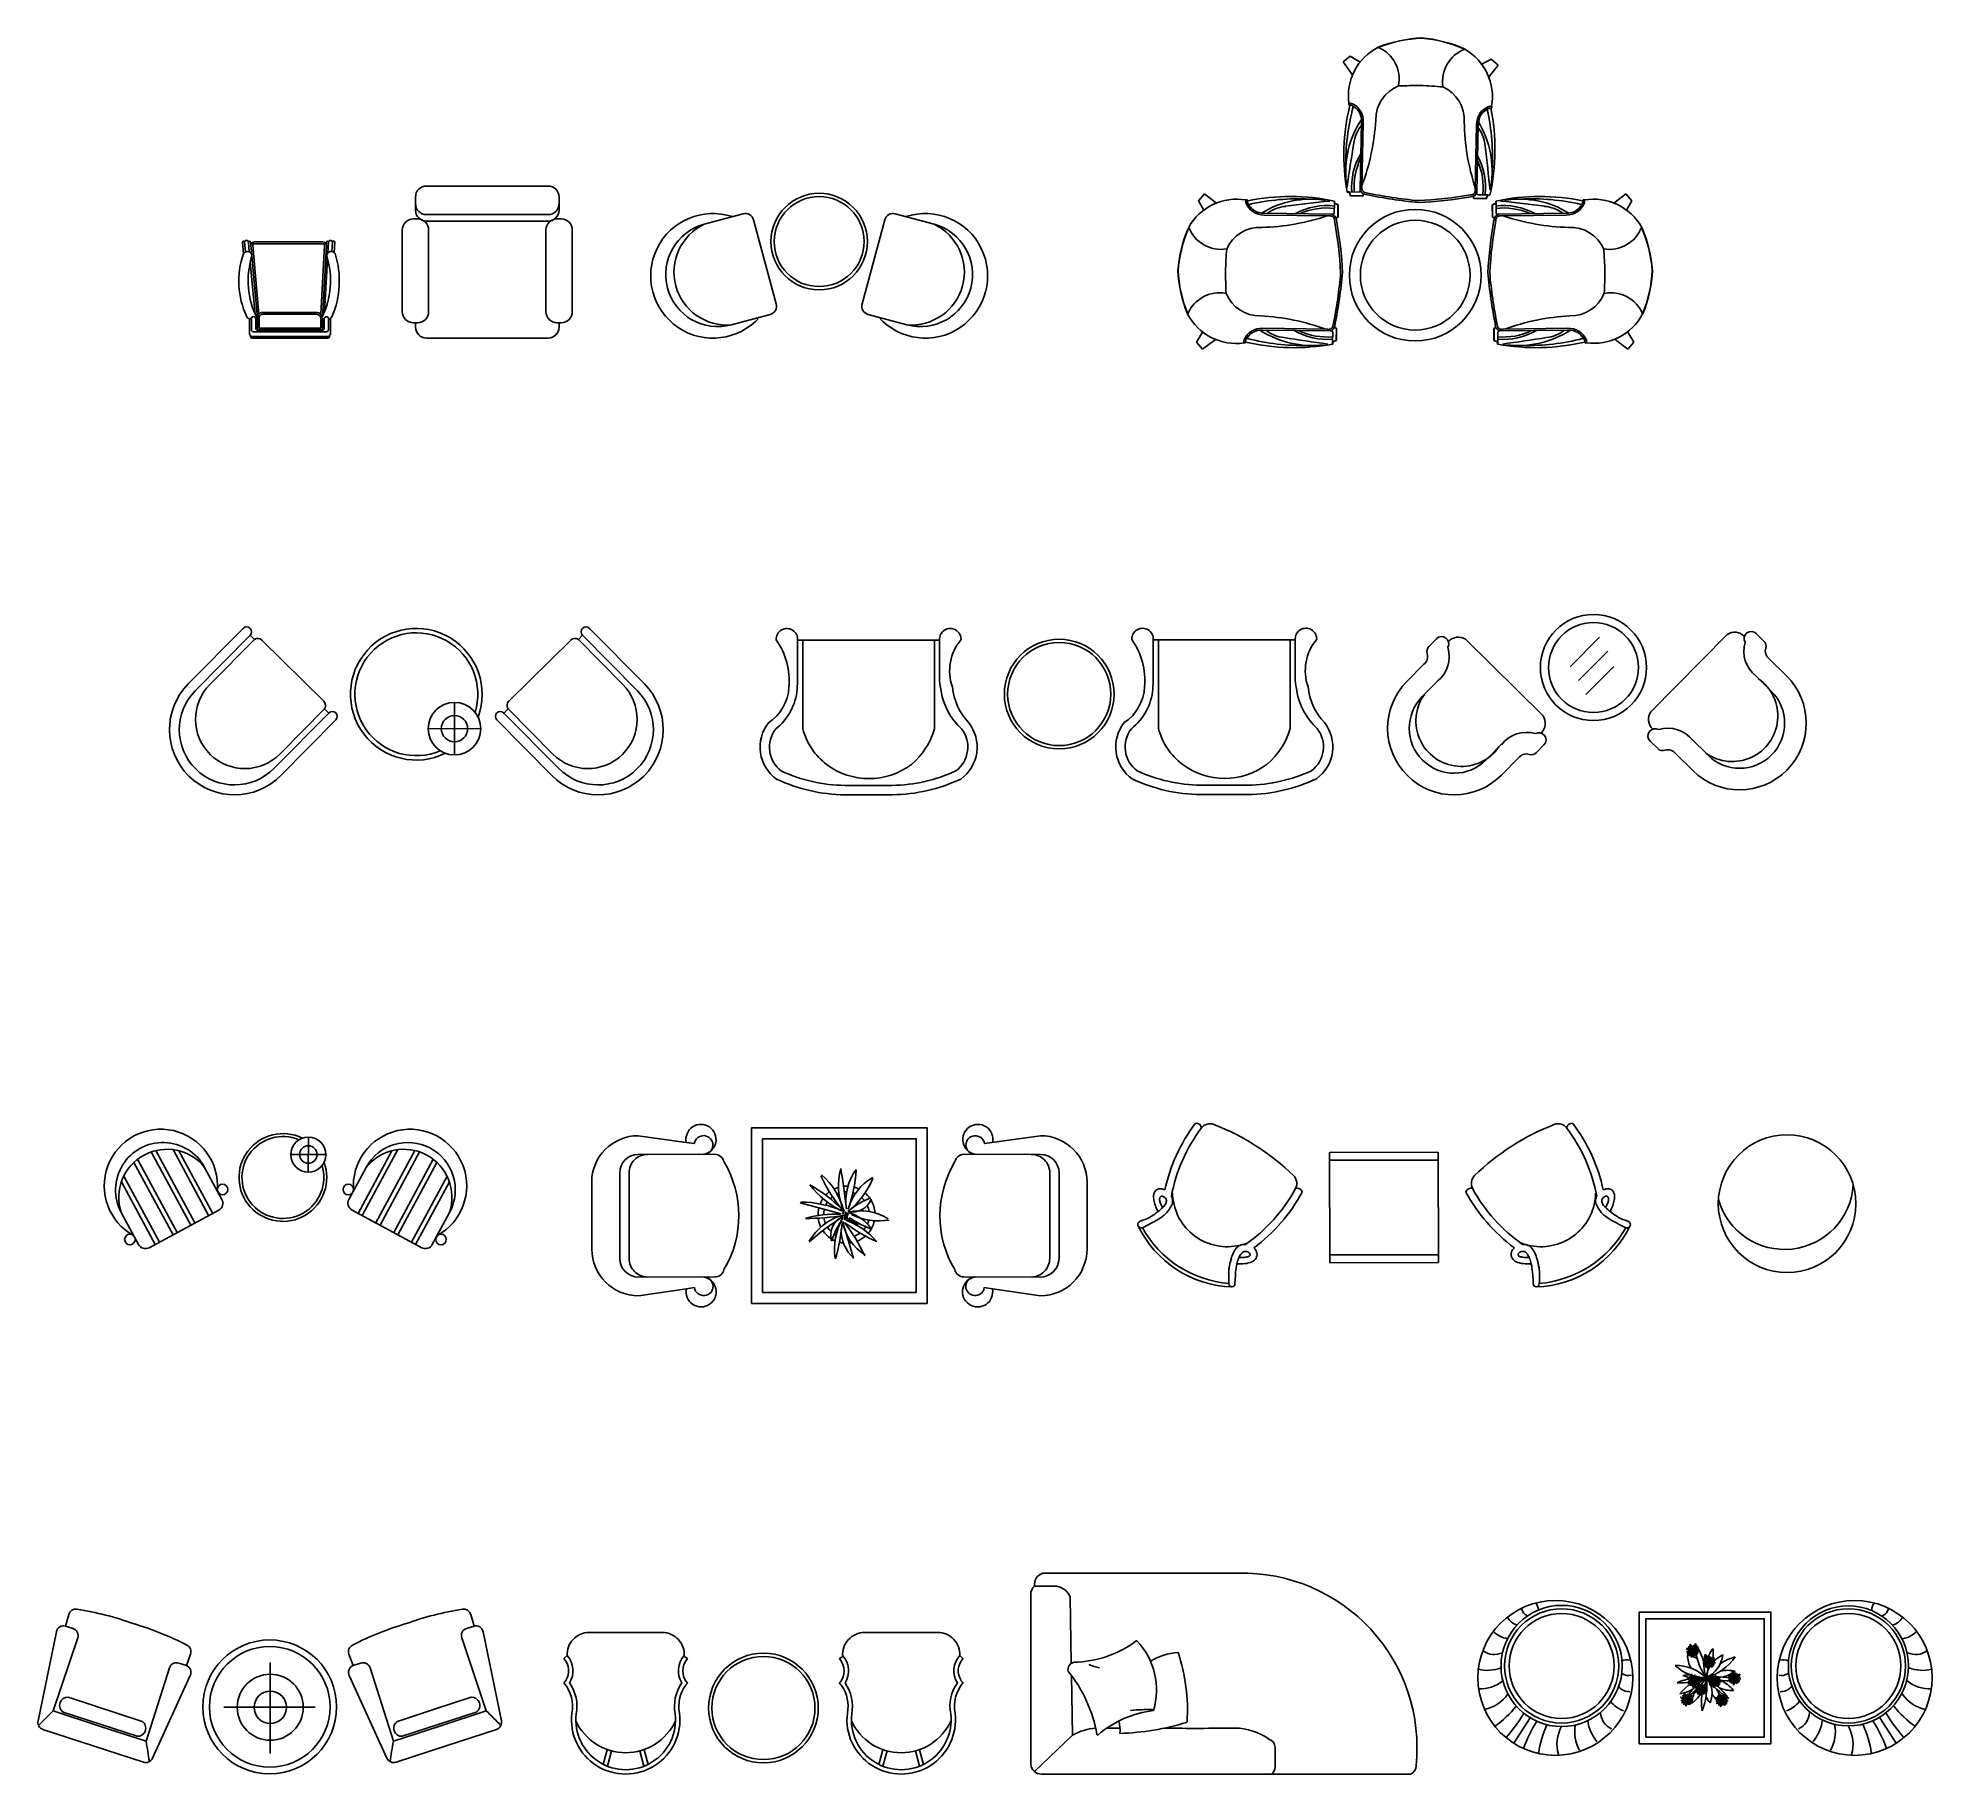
# Model space of a CAD drawing. Header units: metres. Extents: x 285.22 to 293.85, y 171.44 to 179.35.
import ezdxf

# ---------------------------------------------------------------- set-up
doc = ezdxf.new("R2010")
doc.units = ezdxf.units.M

msp = doc.modelspace()

# ---------------------------------------------------------------- linework, layer by layer
for p, q in [((291.2013, 179.2676), (291.1689, 179.2406)), ((291.1689, 179.2406), (291.211, 179.1837)), ((291.2467, 179.2403), (291.2013, 179.2676)), ((291.7982, 179.2285), (291.8448, 179.2538)), ((291.8448, 179.2538), (291.876, 179.2255)), ((291.876, 179.2255), (291.8314, 179.1704)), ((291.2468, 178.6575), (291.2534, 178.9658)), ((291.2551, 178.67), (291.2614, 178.9657)), ((291.7713, 178.659), (291.7776, 178.9546)), ((291.779, 178.6461), (291.7856, 178.9545)), ((290.5102, 178.6077), (290.5383, 178.6392)), ((290.5383, 178.6392), (290.5937, 178.5951)), ((291.1868, 178.6483), (291.1972, 178.6481)), ((291.187, 178.6473), (291.1964, 178.6471)), ((291.1964, 178.6471), (291.2025, 178.6305)), ((291.197, 178.6483), (291.2032, 178.6315)), ((291.1972, 178.6481), (291.2428, 178.6471)), ((291.2025, 178.6305), (291.2595, 178.6293)), ((291.2032, 178.6315), (291.2588, 178.6303)), ((291.2467, 178.6548), (291.2468, 178.6575)), ((291.2588, 178.6303), (291.2616, 178.6397)), ((291.2595, 178.6293), (291.2626, 178.6394)), ((291.779, 178.6434), (291.779, 178.6461)), ((291.8282, 178.6346), (291.7827, 178.6355)), ((291.8284, 178.6347), (291.8215, 178.6182)), ((291.829, 178.6335), (291.8221, 178.6172)), ((291.8386, 178.6343), (291.8282, 178.6346)), ((292.4575, 178.6392), (292.4022, 178.5951)), ((292.4856, 178.6077), (292.4575, 178.6392)), ((286.9414, 178.565), (286.9414, 178.625)), ((288.4344, 178.5489), (288.2577, 178.5012)), ((289.1281, 178.5489), (289.3049, 178.5012)), ((290.5358, 178.5614), (290.5102, 178.6077)), ((291.1184, 178.5469), (290.81, 178.551)), ((291.1212, 178.5469), (291.1184, 178.5469)), ((291.1296, 178.5962), (291.129, 178.5506)), ((291.1294, 178.5964), (291.1459, 178.5896)), ((291.1297, 178.6066), (291.1296, 178.5962)), ((291.1306, 178.597), (291.147, 178.5902)), ((291.1459, 178.5896), (291.1452, 178.534)), ((291.147, 178.5902), (291.1462, 178.5332)), ((291.7651, 178.6184), (291.7625, 178.6287)), ((291.7659, 178.6194), (291.7635, 178.629)), ((291.8221, 178.6172), (291.7651, 178.6184)), ((291.8215, 178.6182), (291.7659, 178.6194)), ((291.8653, 178.597), (291.8489, 178.5902)), ((291.8489, 178.5902), (291.8496, 178.5332)), ((291.8665, 178.5964), (291.8499, 178.5896)), ((291.8499, 178.5896), (291.8506, 178.534)), ((291.8661, 178.6066), (291.8663, 178.5962)), ((291.8663, 178.5962), (291.8669, 178.5506)), ((291.8747, 178.5469), (291.8774, 178.5469)), ((291.8774, 178.5469), (292.1858, 178.551)), ((292.46, 178.5614), (292.4856, 178.6077)), ((288.5857, 178.1378), (288.4822, 178.5214)), ((288.9769, 178.1378), (289.0804, 178.5214)), ((291.1056, 178.5391), (290.8099, 178.543)), ((291.1452, 178.534), (291.1357, 178.5315)), ((291.1462, 178.5332), (291.1359, 178.5305)), ((291.8496, 178.5332), (291.8599, 178.5305)), ((291.8506, 178.534), (291.8602, 178.5315)), ((291.8902, 178.5391), (292.1859, 178.543)), ((286.1524, 178.4189), (286.1571, 178.3662)), ((286.1622, 178.4189), (286.1661, 178.3751)), ((286.1797, 178.4189), (286.1839, 178.3753)), ((286.1899, 178.4186), (286.195, 178.3613)), ((286.1993, 178.4036), (286.2276, 178.0909)), ((286.5192, 178.4203), (286.2072, 178.4203)), ((286.5192, 178.4123), (286.2072, 178.4123)), ((286.5272, 178.4039), (286.51, 178.0915)), ((286.5352, 178.4034), (286.5184, 178.0985)), ((286.536, 178.4188), (286.5352, 178.4034)), ((286.5454, 178.4189), (286.5426, 178.3704)), ((286.5628, 178.4186), (286.5608, 178.377)), ((286.5734, 178.4189), (286.5706, 178.3727)), ((286.1884, 178.328), (286.2114, 178.0899)), ((286.1955, 178.357), (286.2212, 178.0724)), ((286.541, 178.3436), (286.5268, 178.1019)), ((286.1854, 178.002), (286.1854, 178.07)), ((286.1932, 178.07), (286.1869, 178.07)), ((286.1934, 178.022), (286.1934, 178.07)), ((286.2134, 178.026), (286.2134, 178.07)), ((286.2211, 178.0718), (286.2211, 178.0272)), ((286.2291, 178.0718), (286.2291, 178.0272)), ((286.2291, 178.0272), (286.51, 178.0272)), ((286.493, 178.0985), (286.2451, 178.0985)), ((286.49, 178.0905), (286.2451, 178.0905)), ((286.51, 178.0705), (286.51, 178.0272)), ((286.5184, 178.0985), (286.5169, 178.0797)), ((286.518, 178.0701), (286.518, 178.0272)), ((286.5253, 178.0701), (286.5186, 178.0701)), ((286.5254, 178.07), (286.5254, 178.026)), ((286.5454, 178.07), (286.5454, 178.022)), ((286.5534, 178.0717), (286.5534, 178.002)), ((286.9414, 178.032), (286.9414, 178.052)), ((287.5961, 178.052), (287.5961, 178.032)), ((288.3814, 178.0424), (288.5582, 178.0901)), ((289.1811, 178.0424), (289.0043, 178.0901)), ((291.0988, 178.0228), (290.8031, 178.0267)), ((291.1385, 178.0268), (291.129, 178.0296)), ((291.1395, 178.0276), (291.1293, 178.0306)), ((291.1378, 177.9713), (291.1385, 178.0268)), ((291.1387, 177.9706), (291.1395, 178.0276)), ((291.8563, 178.0276), (291.8665, 178.0306)), ((291.8571, 177.9706), (291.8563, 178.0276)), ((291.8573, 178.0268), (291.8668, 178.0296)), ((291.8581, 177.9713), (291.8573, 178.0268)), ((291.8971, 178.0228), (292.1928, 178.0267)), ((286.5414, 177.99), (286.1974, 177.99)), ((286.5411, 177.982), (286.1974, 177.982)), ((286.5334, 178.01), (286.2054, 178.01)), ((286.5174, 178.018), (286.2214, 178.018)), ((286.2291, 178.0192), (286.51, 178.0192)), ((287.5461, 177.982), (286.9914, 177.982)), ((290.5285, 178.0098), (290.5017, 177.9641)), ((290.5017, 177.9641), (290.5289, 177.9319)), ((290.5289, 177.9319), (290.5855, 177.9746)), ((291.1114, 178.0146), (290.803, 178.0187)), ((291.1141, 178.0146), (291.1114, 178.0146)), ((291.121, 177.9649), (291.1378, 177.9713)), ((291.1211, 177.9547), (291.1212, 177.9651)), ((291.1212, 177.9651), (291.1218, 178.0106)), ((291.1221, 177.9549), (291.1222, 177.9643)), ((291.1222, 177.9643), (291.1387, 177.9706)), ((291.8736, 177.9643), (291.8571, 177.9706)), ((291.8748, 177.9649), (291.8581, 177.9713)), ((291.8738, 177.9549), (291.8736, 177.9643)), ((291.8746, 177.9651), (291.874, 178.0106)), ((291.8748, 177.9547), (291.8746, 177.9651)), ((291.8817, 178.0146), (291.8844, 178.0146)), ((291.8844, 178.0146), (292.1929, 178.0187)), ((292.4669, 177.9319), (292.4104, 177.9746)), ((292.4941, 177.9641), (292.4669, 177.9319)), ((292.4673, 178.0098), (292.4941, 177.9641)), ((286.1555, 176.6589), (285.9057, 176.4059)), ((287.7349, 176.6589), (287.9848, 176.4059)), ((286.1875, 176.6272), (285.9377, 176.3743)), ((286.2069, 176.6079), (286.0037, 176.4028)), ((286.1875, 176.6272), (286.207, 176.608)), ((286.5235, 176.327), (286.2417, 176.6053)), ((287.367, 176.327), (287.6487, 176.6053)), ((287.7029, 176.6272), (287.6837, 176.6083)), ((287.6837, 176.6083), (287.8867, 176.4028)), ((287.7029, 176.6272), (287.9527, 176.3743)), ((291.5948, 176.6117), (291.5605, 176.577)), ((292.2041, 176.4835), (292.3387, 176.6181)), ((292.5713, 176.2782), (292.9198, 176.6309)), ((293.0527, 176.6352), (293.0874, 176.6009)), ((291.5375, 176.4954), (291.4599, 176.4169)), ((292.2421, 176.4211), (292.3754, 176.5543)), ((292.2756, 176.3574), (292.403, 176.4848)), ((293.1114, 176.5196), (293.1899, 176.442)), ((291.6075, 176.4263), (291.5299, 176.3477)), ((293.0422, 176.4496), (293.1208, 176.372)), ((287.1185, 176.3215), (287.1199, 176.082)), ((286.5461, 176.273), (286.2962, 176.0201)), ((286.5269, 176.292), (286.3239, 176.0865)), ((286.5781, 176.2414), (286.3282, 175.9885)), ((286.5461, 176.273), (286.5269, 176.292)), ((287.3123, 176.2414), (287.5622, 175.9885)), ((287.3443, 176.273), (287.3636, 176.292)), ((287.3443, 176.273), (287.5942, 176.0201)), ((287.3636, 176.292), (287.5665, 176.0865)), ((287.2389, 176.2025), (286.9994, 176.201)), ((291.8992, 176.1381), (291.8216, 176.0595)), ((292.0848, 176.1276), (292.0505, 176.0929)), ((292.5686, 176.1452), (292.6033, 176.1109)), ((292.7541, 176.158), (292.8326, 176.0804)), ((291.9692, 176.0689), (291.8916, 175.9904)), ((292.6849, 176.088), (292.7635, 176.0104)), ((286.4535, 174.3402), (286.4526, 174.1805)), ((287.9569, 174.3464), (288.1753, 174.3154)), ((285.8551, 173.9049), (285.6749, 174.2388)), ((285.9174, 173.9385), (285.7372, 174.2724)), ((285.9361, 173.9486), (285.7581, 174.2785)), ((285.9984, 173.9822), (285.8363, 174.2828)), ((286.0171, 173.9923), (285.8632, 174.2777)), ((286.5329, 174.2599), (286.3732, 174.2608)), ((286.6801, 173.9923), (286.8341, 174.2777)), ((286.6988, 173.9822), (286.861, 174.2828)), ((286.7611, 173.9486), (286.9391, 174.2785)), ((286.7798, 173.9385), (286.96, 174.2724)), ((286.8421, 173.9049), (287.0223, 174.2388)), ((287.957, 174.2614), (288.3053, 174.2617)), ((289.7901, 174.2614), (289.4417, 174.2617)), ((291.6031, 174.2709), (291.1078, 174.2703)), ((291.1078, 174.2703), (291.1085, 173.7672)), ((291.6032, 174.2349), (291.1079, 174.2343)), ((291.6038, 173.7679), (291.6031, 174.2709)), ((285.7741, 173.8611), (285.6119, 174.1617)), ((285.8364, 173.8948), (285.6584, 174.2247)), ((286.8608, 173.8948), (287.0389, 174.2247)), ((286.9232, 173.8611), (287.0853, 174.1617)), ((287.8721, 174.1763), (287.8725, 173.7869)), ((289.875, 174.1763), (289.8746, 173.7869)), ((285.7554, 173.8511), (285.6014, 174.1364)), ((286.9419, 173.8511), (287.0958, 174.1364)), ((287.7446, 174.1336), (287.7449, 173.8293)), ((290.0024, 174.1336), (290.0021, 173.8293)), ((290.3057, 174.073), (290.3055, 174.0681)), ((290.3055, 174.0681), (290.3057, 174.0629)), ((290.3063, 174.0776), (290.3057, 174.073)), ((290.3057, 174.0629), (290.3062, 174.0575)), ((290.3062, 174.0575), (290.3071, 174.0519)), ((290.3074, 174.0819), (290.3063, 174.0776)), ((290.3087, 174.0859), (290.3074, 174.0819)), ((290.3104, 174.0896), (290.3087, 174.0859)), ((290.3125, 174.0929), (290.3104, 174.0896)), ((290.3147, 174.0958), (290.3125, 174.0929)), ((290.3173, 174.0983), (290.3147, 174.0958)), ((290.3201, 174.1003), (290.3173, 174.0983)), ((290.323, 174.1019), (290.3201, 174.1003)), ((290.3262, 174.1031), (290.323, 174.1019)), ((290.3294, 174.1038), (290.3262, 174.1031)), ((290.3329, 174.1042), (290.3294, 174.1038)), ((290.3364, 174.1042), (290.3329, 174.1042)), ((290.3331, 174.0546), (290.3332, 174.058)), ((290.3333, 174.0509), (290.3331, 174.0546)), ((290.3332, 174.058), (290.3337, 174.0611)), ((290.3337, 174.0611), (290.3345, 174.0639)), ((290.3345, 174.0639), (290.3355, 174.0663)), ((290.3355, 174.0663), (290.3368, 174.0683)), ((290.3399, 174.104), (290.3364, 174.1042)), ((290.3368, 174.0683), (290.3384, 174.0698)), ((290.3384, 174.0698), (290.3403, 174.0708)), ((290.3435, 174.1035), (290.3399, 174.104)), ((290.3403, 174.0708), (290.3423, 174.0714)), ((290.3423, 174.0714), (290.3446, 174.0713)), ((290.3472, 174.1027), (290.3435, 174.1035)), ((290.3446, 174.0713), (290.347, 174.0708)), ((290.347, 174.0708), (290.3495, 174.0698)), ((290.3508, 174.1017), (290.3472, 174.1027)), ((290.3495, 174.0698), (290.3521, 174.0684)), ((290.3544, 174.1005), (290.3508, 174.1017)), ((290.3521, 174.0684), (290.3545, 174.0667)), ((290.3571, 174.0994), (290.3544, 174.1005)), ((290.3545, 174.0667), (290.3568, 174.0646)), ((290.3568, 174.0646), (290.3589, 174.0623)), ((290.3589, 174.0623), (290.3607, 174.0598)), ((290.3607, 174.0598), (290.3622, 174.0571)), ((290.3622, 174.0571), (290.3633, 174.0542)), ((290.3633, 174.0542), (290.3639, 174.0512)), ((290.3875, 174.0688), (290.3866, 174.0705)), ((290.3895, 174.0636), (290.3875, 174.0688)), ((290.3911, 174.0581), (290.3895, 174.0636)), ((290.3919, 174.0524), (290.3911, 174.0581)), ((292.3204, 174.0524), (292.3212, 174.0581)), ((292.3212, 174.0581), (292.3227, 174.0636)), ((292.3227, 174.0636), (292.3248, 174.0688)), ((292.3248, 174.0688), (292.3256, 174.0705)), ((292.349, 174.0542), (292.3483, 174.0512)), ((292.35, 174.0571), (292.349, 174.0542)), ((292.3515, 174.0598), (292.35, 174.0571)), ((292.3533, 174.0623), (292.3515, 174.0598)), ((292.3554, 174.0646), (292.3533, 174.0623)), ((292.3552, 174.0994), (292.3578, 174.1005)), ((292.3577, 174.0667), (292.3554, 174.0646)), ((292.3602, 174.0684), (292.3577, 174.0667)), ((292.3578, 174.1005), (292.3614, 174.1017)), ((292.3627, 174.0698), (292.3602, 174.0684)), ((292.3614, 174.1017), (292.3651, 174.1027)), ((292.3652, 174.0708), (292.3627, 174.0698)), ((292.3651, 174.1027), (292.3687, 174.1035)), ((292.3676, 174.0713), (292.3652, 174.0708)), ((292.3699, 174.0714), (292.3676, 174.0713)), ((292.3687, 174.1035), (292.3723, 174.104)), ((292.372, 174.0708), (292.3699, 174.0714)), ((292.3738, 174.0698), (292.372, 174.0708)), ((292.3723, 174.104), (292.3759, 174.1042)), ((292.3754, 174.0683), (292.3738, 174.0698)), ((292.3767, 174.0663), (292.3754, 174.0683)), ((292.3759, 174.1042), (292.3794, 174.1042)), ((292.3778, 174.0639), (292.3767, 174.0663)), ((292.3785, 174.0611), (292.3778, 174.0639)), ((292.379, 174.058), (292.3785, 174.0611)), ((292.3789, 174.0509), (292.3791, 174.0546)), ((292.3791, 174.0546), (292.379, 174.058)), ((292.3794, 174.1042), (292.3828, 174.1038)), ((292.3828, 174.1038), (292.3861, 174.1031)), ((292.3861, 174.1031), (292.3892, 174.1019)), ((292.3892, 174.1019), (292.3922, 174.1003)), ((292.3922, 174.1003), (292.3949, 174.0983)), ((292.3949, 174.0983), (292.3975, 174.0958)), ((292.3975, 174.0958), (292.3998, 174.0929)), ((292.3998, 174.0929), (292.4018, 174.0896)), ((292.4018, 174.0896), (292.4035, 174.0859)), ((292.4035, 174.0859), (292.4049, 174.0819)), ((292.4049, 174.0819), (292.4059, 174.0776)), ((292.406, 174.0575), (292.4051, 174.0519)), ((292.4059, 174.0776), (292.4065, 174.073)), ((292.4066, 174.0629), (292.406, 174.0575)), ((292.4065, 174.073), (292.4067, 174.0681)), ((292.4067, 174.0681), (292.4066, 174.0629)), ((288.8818, 173.9904), (288.6954, 174.0404)), ((290.2778, 173.9696), (290.2678, 173.9651)), ((290.2869, 173.9742), (290.2778, 173.9696)), ((290.2953, 173.979), (290.2869, 173.9742)), ((290.3031, 173.9839), (290.2953, 173.979)), ((290.3105, 173.9889), (290.3031, 173.9839)), ((290.3071, 174.0519), (290.3083, 174.0461)), ((290.3083, 174.0461), (290.3099, 174.04)), ((290.3099, 174.04), (290.3117, 174.0337)), ((290.3174, 173.994), (290.3105, 173.9889)), ((290.3117, 174.0337), (290.3139, 174.0273)), ((290.3139, 174.0273), (290.3163, 174.0207)), ((290.3163, 174.0207), (290.3189, 174.0139)), ((290.3241, 173.9992), (290.3174, 173.994)), ((290.3189, 174.0139), (290.3219, 174.0071)), ((290.321, 173.9617), (290.3348, 173.9704)), ((290.3219, 174.0071), (290.3251, 174.0002)), ((290.3304, 174.0043), (290.3241, 173.9992)), ((290.3251, 174.0002), (290.3252, 174.0001)), ((290.3364, 174.0094), (290.3304, 174.0043)), ((290.334, 174.0468), (290.3333, 174.0509)), ((290.3353, 174.0422), (290.334, 174.0468)), ((290.3348, 173.9704), (290.3456, 173.9779)), ((290.3373, 174.0369), (290.3353, 174.0422)), ((290.342, 174.0144), (290.3364, 174.0094)), ((290.3401, 174.0309), (290.3373, 174.0369)), ((290.344, 174.024), (290.3401, 174.0309)), ((290.347, 174.0193), (290.342, 174.0144)), ((290.3469, 174.0193), (290.344, 174.024)), ((290.3456, 173.9779), (290.3539, 173.9847)), ((290.3515, 174.0241), (290.347, 174.0193)), ((290.3553, 174.0287), (290.3515, 174.0241)), ((290.3539, 173.9847), (290.3606, 173.9909)), ((290.3584, 174.033), (290.3553, 174.0287)), ((290.3608, 174.0371), (290.3584, 174.033)), ((290.3606, 173.9909), (290.3662, 173.997)), ((290.3625, 174.041), (290.3608, 174.0371)), ((290.3636, 174.0446), (290.3625, 174.041)), ((290.364, 174.048), (290.3636, 174.0446)), ((290.3639, 174.0512), (290.364, 174.048)), ((290.3662, 173.997), (290.3714, 174.0031)), ((290.3714, 174.0031), (290.3761, 174.0093)), ((290.3761, 174.0093), (290.3803, 174.0156)), ((290.3803, 174.0156), (290.384, 174.0219)), ((290.384, 174.0219), (290.3871, 174.0281)), ((290.3871, 174.0281), (290.3895, 174.0343)), ((290.3895, 174.0343), (290.3911, 174.0404)), ((290.3911, 174.0404), (290.3919, 174.0465)), ((290.3919, 174.0465), (290.3919, 174.0524)), ((292.3203, 174.0465), (292.3204, 174.0524)), ((292.3211, 174.0404), (292.3203, 174.0465)), ((292.3228, 174.0343), (292.3211, 174.0404)), ((292.3251, 174.0281), (292.3228, 174.0343)), ((292.3282, 174.0219), (292.3251, 174.0281)), ((292.3319, 174.0156), (292.3282, 174.0219)), ((292.3362, 174.0093), (292.3319, 174.0156)), ((292.3409, 174.0031), (292.3362, 174.0093)), ((292.346, 173.997), (292.3409, 174.0031)), ((292.3517, 173.9909), (292.346, 173.997)), ((292.3483, 174.0512), (292.3482, 174.048)), ((292.3482, 174.048), (292.3487, 174.0446)), ((292.3487, 174.0446), (292.3497, 174.041)), ((292.3497, 174.041), (292.3514, 174.0371)), ((292.3514, 174.0371), (292.3538, 174.033)), ((292.3583, 173.9847), (292.3517, 173.9909)), ((292.3538, 174.033), (292.3569, 174.0287)), ((292.3569, 174.0287), (292.3608, 174.0241)), ((292.3667, 173.9779), (292.3583, 173.9847)), ((292.3608, 174.0241), (292.3652, 174.0193)), ((292.3652, 174.0193), (292.3703, 174.0144)), ((292.3653, 174.0193), (292.3682, 174.024)), ((292.3774, 173.9704), (292.3667, 173.9779)), ((292.3682, 174.024), (292.3721, 174.0309)), ((292.3703, 174.0144), (292.3758, 174.0094)), ((292.3721, 174.0309), (292.375, 174.0369)), ((292.375, 174.0369), (292.377, 174.0422)), ((292.3758, 174.0094), (292.3818, 174.0043)), ((292.377, 174.0422), (292.3782, 174.0468)), ((292.3912, 173.9617), (292.3774, 173.9704)), ((292.3782, 174.0468), (292.3789, 174.0509)), ((292.3818, 174.0043), (292.3882, 173.9992)), ((292.3903, 174.0071), (292.3871, 174.0002)), ((292.3871, 174.0002), (292.3871, 174.0001)), ((292.3882, 173.9992), (292.3948, 173.994)), ((292.3933, 174.0139), (292.3903, 174.0071)), ((292.396, 174.0207), (292.3933, 174.0139)), ((292.3948, 173.994), (292.4018, 173.9889)), ((292.3984, 174.0273), (292.396, 174.0207)), ((292.4005, 174.0337), (292.3984, 174.0273)), ((292.4024, 174.04), (292.4005, 174.0337)), ((292.4018, 173.9889), (292.4091, 173.9839)), ((292.4039, 174.0461), (292.4024, 174.04)), ((292.4051, 174.0519), (292.4039, 174.0461)), ((292.4091, 173.9839), (292.4169, 173.979)), ((292.4169, 173.979), (292.4253, 173.9742)), ((292.4253, 173.9742), (292.4344, 173.9696)), ((292.4344, 173.9696), (292.4444, 173.9651)), ((288.9139, 173.9655), (288.9589, 173.9404)), ((290.2569, 173.9609), (290.2449, 173.9569)), ((290.2545, 173.9264), (290.2815, 173.9401)), ((290.2678, 173.9651), (290.2569, 173.9609)), ((290.2815, 173.9401), (290.3035, 173.9517)), ((290.3035, 173.9517), (290.321, 173.9617)), ((292.4088, 173.9517), (292.3912, 173.9617)), ((292.4307, 173.9401), (292.4088, 173.9517)), ((292.4578, 173.9264), (292.4307, 173.9401)), ((292.4444, 173.9651), (292.4554, 173.9609)), ((292.4554, 173.9609), (292.4674, 173.9569)), ((290.6629, 173.7965), (290.6613, 173.7918)), ((290.6646, 173.8012), (290.6629, 173.7965)), ((290.6665, 173.8059), (290.6646, 173.8012)), ((290.6685, 173.8107), (290.6665, 173.8059)), ((290.6707, 173.8155), (290.6685, 173.8107)), ((290.6732, 173.8202), (290.6707, 173.8155)), ((290.6759, 173.8248), (290.6732, 173.8202)), ((290.679, 173.8292), (290.6759, 173.8248)), ((290.6823, 173.8334), (290.679, 173.8292)), ((290.686, 173.8372), (290.6823, 173.8334)), ((290.6901, 173.8406), (290.686, 173.8372)), ((290.6946, 173.8436), (290.6901, 173.8406)), ((290.6995, 173.8462), (290.6946, 173.8436)), ((290.6951, 173.7925), (290.6976, 173.7977)), ((290.6976, 173.7977), (290.7003, 173.8024)), ((290.7047, 173.8482), (290.6995, 173.8462)), ((290.7003, 173.8024), (290.703, 173.8065)), ((290.703, 173.8065), (290.7059, 173.8101)), ((290.7102, 173.8497), (290.7047, 173.8482)), ((290.7059, 173.8101), (290.709, 173.813)), ((290.709, 173.813), (290.7121, 173.8154)), ((290.7158, 173.8506), (290.7102, 173.8497)), ((290.7121, 173.8154), (290.7153, 173.8171)), ((290.7153, 173.8171), (290.7186, 173.8183)), ((290.7217, 173.8509), (290.7158, 173.8506)), ((290.7186, 173.8183), (290.7219, 173.8189)), ((290.7247, 173.8508), (290.7217, 173.8509)), ((290.7219, 173.8189), (290.7252, 173.8191)), ((290.7252, 173.8191), (290.7285, 173.8187)), ((290.7285, 173.8187), (290.7317, 173.8179)), ((290.7317, 173.8179), (290.7348, 173.8166)), ((290.7348, 173.8166), (290.7377, 173.8149)), ((290.7388, 173.7963), (290.735, 173.7948)), ((290.7377, 173.8149), (290.7403, 173.813)), ((290.7418, 173.7979), (290.7388, 173.7963)), ((290.7403, 173.813), (290.7425, 173.8108)), ((290.744, 173.7997), (290.7418, 173.7979)), ((290.7425, 173.8108), (290.7443, 173.8086)), ((290.7453, 173.8017), (290.744, 173.7997)), ((290.7443, 173.8086), (290.7454, 173.8062)), ((290.7458, 173.8039), (290.7453, 173.8017)), ((290.7454, 173.8062), (290.7458, 173.8039)), ((290.7663, 173.8314), (290.7624, 173.8352)), ((290.7701, 173.8267), (290.7663, 173.8314)), ((290.7731, 173.8216), (290.7701, 173.8267)), ((290.7753, 173.8162), (290.7731, 173.8216)), ((290.775, 173.7938), (290.7765, 173.7993)), ((290.7766, 173.8106), (290.7753, 173.8162)), ((290.7765, 173.7993), (290.777, 173.805)), ((290.777, 173.805), (290.7766, 173.8106)), ((291.1084, 173.8032), (291.6037, 173.8039)), ((291.9353, 173.805), (291.9356, 173.8106)), ((291.9358, 173.7993), (291.9353, 173.805)), ((291.9356, 173.8106), (291.9369, 173.8162)), ((291.9372, 173.7938), (291.9358, 173.7993)), ((291.9369, 173.8162), (291.9391, 173.8216)), ((291.9391, 173.8216), (291.9421, 173.8267)), ((291.9421, 173.8267), (291.9459, 173.8314)), ((291.9459, 173.8314), (291.9499, 173.8352)), ((291.9669, 173.8062), (291.9665, 173.8039)), ((291.9665, 173.8039), (291.9669, 173.8017)), ((291.968, 173.8086), (291.9669, 173.8062)), ((291.9669, 173.8017), (291.9683, 173.7997)), ((291.9697, 173.8108), (291.968, 173.8086)), ((291.9683, 173.7997), (291.9705, 173.7979)), ((291.9719, 173.813), (291.9697, 173.8108)), ((291.9705, 173.7979), (291.9735, 173.7963)), ((291.9745, 173.8149), (291.9719, 173.813)), ((291.9735, 173.7963), (291.9772, 173.7948)), ((291.9775, 173.8166), (291.9745, 173.8149)), ((291.9806, 173.8179), (291.9775, 173.8166)), ((291.9838, 173.8187), (291.9806, 173.8179)), ((291.987, 173.8191), (291.9838, 173.8187)), ((291.9903, 173.8189), (291.987, 173.8191)), ((291.9875, 173.8508), (291.9905, 173.8509)), ((291.9936, 173.8183), (291.9903, 173.8189)), ((291.9905, 173.8509), (291.9964, 173.8506)), ((291.9969, 173.8171), (291.9936, 173.8183)), ((291.9964, 173.8506), (292.0021, 173.8497)), ((292.0001, 173.8154), (291.9969, 173.8171)), ((292.0033, 173.813), (292.0001, 173.8154)), ((292.0021, 173.8497), (292.0075, 173.8482)), ((292.0063, 173.8101), (292.0033, 173.813)), ((292.0092, 173.8065), (292.0063, 173.8101)), ((292.0075, 173.8482), (292.0127, 173.8462)), ((292.012, 173.8024), (292.0092, 173.8065)), ((292.0146, 173.7977), (292.012, 173.8024)), ((292.0127, 173.8462), (292.0176, 173.8436)), ((292.0171, 173.7925), (292.0146, 173.7977)), ((292.0176, 173.8436), (292.0221, 173.8406)), ((292.0221, 173.8406), (292.0262, 173.8372)), ((292.0262, 173.8372), (292.0299, 173.8334)), ((292.0299, 173.8334), (292.0333, 173.8292)), ((292.0333, 173.8292), (292.0363, 173.8248)), ((292.0363, 173.8248), (292.039, 173.8202)), ((292.039, 173.8202), (292.0415, 173.8155)), ((292.0415, 173.8155), (292.0437, 173.8107)), ((292.0437, 173.8107), (292.0458, 173.8059)), ((292.0458, 173.8059), (292.0476, 173.8012)), ((292.0476, 173.8012), (292.0494, 173.7965)), ((292.0494, 173.7965), (292.051, 173.7918)), ((290.6478, 173.7231), (290.6477, 173.7194)), ((290.6477, 173.7194), (290.6478, 173.7157)), ((290.6479, 173.7269), (290.6478, 173.7231)), ((290.6478, 173.7157), (290.6478, 173.712)), ((290.6478, 173.712), (290.6479, 173.7083)), ((290.6482, 173.731), (290.6479, 173.7269)), ((290.6487, 173.7352), (290.6482, 173.731)), ((290.6492, 173.7396), (290.6487, 173.7352)), ((290.6499, 173.7442), (290.6492, 173.7396)), ((290.6507, 173.749), (290.6499, 173.7442)), ((290.6516, 173.7538), (290.6507, 173.749)), ((290.6526, 173.7586), (290.6516, 173.7538)), ((290.6537, 173.7635), (290.6526, 173.7586)), ((290.6548, 173.7683), (290.6537, 173.7635)), ((290.656, 173.7731), (290.6548, 173.7683)), ((290.6572, 173.7778), (290.656, 173.7731)), ((290.6584, 173.7825), (290.6572, 173.7778)), ((290.6598, 173.7872), (290.6584, 173.7825)), ((290.6613, 173.7918), (290.6598, 173.7872)), ((290.6784, 173.708), (290.6796, 173.7222)), ((290.6796, 173.7222), (290.6808, 173.7342)), ((290.6808, 173.7342), (290.6821, 173.7444)), ((290.6821, 173.7444), (290.6835, 173.7531)), ((290.6835, 173.7531), (290.685, 173.7608)), ((290.685, 173.7608), (290.6867, 173.7678)), ((290.6855, 173.7626), (290.6927, 173.7622)), ((290.6867, 173.7678), (290.6886, 173.7745)), ((290.6886, 173.7745), (290.6906, 173.7808)), ((290.6906, 173.7808), (290.6928, 173.7869)), ((290.6927, 173.7622), (290.7027, 173.762)), ((290.6928, 173.7869), (290.6951, 173.7925)), ((290.7001, 173.7905), (290.6928, 173.7905)), ((290.7071, 173.7907), (290.7001, 173.7905)), ((290.7027, 173.762), (290.7124, 173.7624)), ((290.7137, 173.7911), (290.7071, 173.7907)), ((290.7124, 173.7624), (290.7217, 173.7632)), ((290.7198, 173.7917), (290.7137, 173.7911)), ((290.7255, 173.7926), (290.7198, 173.7917)), ((290.7217, 173.7632), (290.7305, 173.7645)), ((290.7306, 173.7936), (290.7255, 173.7926)), ((290.7305, 173.7645), (290.7388, 173.7664)), ((290.735, 173.7948), (290.7306, 173.7936)), ((290.7388, 173.7664), (290.7465, 173.7687)), ((290.7465, 173.7687), (290.7535, 173.7716)), ((290.7535, 173.7716), (290.7597, 173.775)), ((290.7597, 173.775), (290.7649, 173.779)), ((290.7649, 173.779), (290.7693, 173.7835)), ((290.7693, 173.7835), (290.7726, 173.7885)), ((290.7726, 173.7885), (290.775, 173.7938)), ((291.1085, 173.7672), (291.6038, 173.7679)), ((291.9396, 173.7885), (291.9372, 173.7938)), ((291.943, 173.7835), (291.9396, 173.7885)), ((291.9473, 173.779), (291.943, 173.7835)), ((291.9526, 173.775), (291.9473, 173.779)), ((291.9587, 173.7716), (291.9526, 173.775)), ((291.9657, 173.7687), (291.9587, 173.7716)), ((291.9734, 173.7664), (291.9657, 173.7687)), ((291.9817, 173.7645), (291.9734, 173.7664)), ((291.9772, 173.7948), (291.9817, 173.7936)), ((291.9817, 173.7936), (291.9867, 173.7926)), ((291.9906, 173.7632), (291.9817, 173.7645)), ((291.9867, 173.7926), (291.9924, 173.7917)), ((291.9999, 173.7624), (291.9906, 173.7632)), ((291.9924, 173.7917), (291.9985, 173.7911)), ((291.9985, 173.7911), (292.0052, 173.7907)), ((292.0096, 173.762), (291.9999, 173.7624)), ((292.0052, 173.7907), (292.0121, 173.7905)), ((292.0195, 173.7622), (292.0096, 173.762)), ((292.0121, 173.7905), (292.0194, 173.7905)), ((292.0194, 173.7869), (292.0171, 173.7925)), ((292.0216, 173.7808), (292.0194, 173.7869)), ((292.0268, 173.7626), (292.0195, 173.7622)), ((292.0236, 173.7745), (292.0216, 173.7808)), ((292.0255, 173.7678), (292.0236, 173.7745)), ((292.0272, 173.7608), (292.0255, 173.7678)), ((292.0288, 173.7531), (292.0272, 173.7608)), ((292.0302, 173.7444), (292.0288, 173.7531)), ((292.0315, 173.7342), (292.0302, 173.7444)), ((292.0327, 173.7222), (292.0315, 173.7342)), ((292.0338, 173.708), (292.0327, 173.7222)), ((292.051, 173.7918), (292.0524, 173.7872)), ((292.0524, 173.7872), (292.0538, 173.7825)), ((292.0538, 173.7825), (292.0551, 173.7778)), ((292.0551, 173.7778), (292.0563, 173.7731)), ((292.0563, 173.7731), (292.0574, 173.7683)), ((292.0574, 173.7683), (292.0585, 173.7635)), ((292.0585, 173.7635), (292.0596, 173.7586)), ((292.0596, 173.7586), (292.0606, 173.7538)), ((292.0606, 173.7538), (292.0615, 173.749)), ((292.0615, 173.749), (292.0623, 173.7442)), ((292.0623, 173.7442), (292.063, 173.7396)), ((292.063, 173.7396), (292.0636, 173.7352)), ((292.0636, 173.7352), (292.064, 173.731)), ((292.064, 173.731), (292.0643, 173.7269)), ((292.0643, 173.7269), (292.0644, 173.7231)), ((292.0644, 173.712), (292.0643, 173.7083)), ((292.0644, 173.7231), (292.0645, 173.7194)), ((292.0645, 173.7157), (292.0644, 173.712)), ((292.0645, 173.7194), (292.0645, 173.7157)), ((287.9576, 173.702), (288.3059, 173.7024)), ((288.176, 173.6484), (287.9576, 173.617)), ((288.213, 173.6538), (288.176, 173.6484)), ((289.7895, 173.702), (289.4411, 173.7024)), ((289.534, 173.6538), (289.571, 173.6484)), ((289.571, 173.6484), (289.7894, 173.617)), ((290.6479, 173.7083), (290.648, 173.7046)), ((290.648, 173.7046), (290.6481, 173.7006)), ((290.6481, 173.6964), (290.648, 173.6922)), ((290.648, 173.6922), (290.6481, 173.6878)), ((290.6481, 173.7006), (290.6481, 173.6964)), ((290.6481, 173.6878), (290.6481, 173.6834)), ((290.6481, 173.6834), (290.6483, 173.6791)), ((290.6483, 173.6791), (290.6485, 173.675)), ((290.6485, 173.675), (290.6489, 173.671)), ((290.6764, 173.6713), (290.6774, 173.6912)), ((290.6774, 173.6912), (290.6784, 173.708)), ((292.0349, 173.6912), (292.0338, 173.708)), ((292.0359, 173.6713), (292.0349, 173.6912)), ((292.0637, 173.675), (292.0633, 173.671)), ((292.064, 173.6791), (292.0637, 173.675)), ((292.0641, 173.6834), (292.064, 173.6791)), ((292.0642, 173.6878), (292.0641, 173.6834)), ((292.0643, 173.7083), (292.0642, 173.7046)), ((292.0642, 173.7046), (292.0642, 173.7006)), ((292.0642, 173.7006), (292.0642, 173.6964)), ((292.0642, 173.6964), (292.0642, 173.6922)), ((292.0642, 173.6922), (292.0642, 173.6878)), ((290.6918, 172.3519, 0.3429), (289.8004, 172.3519, 0.3429)), ((289.7454, 172.255, 0.3429), (289.7454, 171.4807, 0.3429)), ((289.7629, 172.2929, 0.3429), (289.8518, 172.2929, 0.3429)), ((289.9306, 171.9416, 0.3429), (289.9252, 172.2429, 0.3429)), ((285.346, 172.1113), (285.361, 172.164)), ((287.2081, 172.1113), (287.1932, 172.164)), ((285.221, 171.6791), (285.3046, 172.0854)), ((285.3804, 172.1001), (285.3461, 172.1113)), ((287.1738, 172.1001), (287.2081, 172.1113)), ((287.3331, 171.6791), (287.2495, 172.0854)), ((285.2907, 171.7248), (285.4019, 172.0573)), ((285.916, 171.9827), (285.897, 171.9313)), ((286.6382, 171.9827), (286.6572, 171.9313)), ((287.2635, 171.7248), (287.1523, 172.0573)), ((285.82, 171.9207), (285.7134, 171.5866)), ((285.897, 171.9313), (285.8626, 171.9426)), ((286.2795, 171.9455), (286.2795, 171.5297)), ((286.6572, 171.9313), (286.6915, 171.9426)), ((286.7342, 171.9207), (286.8408, 171.5866)), ((285.9151, 171.8859), (285.7426, 171.5086)), ((286.6391, 171.8859), (286.8115, 171.5086)), ((289.9366, 171.6134, 0.3429), (289.9317, 171.8854, 0.3429)), ((285.5018, 171.6549), (285.2907, 171.7248)), ((285.3587, 171.7868), (285.6951, 171.6768)), ((286.0681, 171.7408), (286.4849, 171.7408)), ((287.0273, 171.7318), (286.859, 171.6768)), ((287.1955, 171.7868), (287.0273, 171.7318)), ((287.0524, 171.6549), (287.2635, 171.7248)), ((285.4725, 171.5654), (285.2436, 171.6402)), ((285.5046, 171.6635), (285.3363, 171.7184)), ((285.7134, 171.5866), (285.5018, 171.6549)), ((285.6728, 171.6085), (285.5046, 171.6635)), ((286.8408, 171.5866), (287.0524, 171.6549)), ((286.8814, 171.6085), (287.0496, 171.6635)), ((287.0496, 171.6635), (287.2178, 171.7184)), ((287.0816, 171.5654), (287.3106, 171.6402)), ((290.1519, 171.6459, 0.3429), (290.0921, 171.6459, 0.3429)), ((292.0217, 171.6933), (291.9478, 171.5766)), ((293.616, 171.6933), (293.6899, 171.5766)), ((285.7015, 171.4906), (285.4725, 171.5654)), ((286.8527, 171.4906), (287.0816, 171.5654)), ((289.9366, 171.6134, 0.3429), (289.7631, 171.4478, 0.3429)), ((290.8594, 171.5577, 0.3429), (290.8593, 171.4689, 0.3429)), ((287.8154, 171.5474), (287.7975, 171.4806)), ((287.8347, 171.5422), (287.816, 171.4724)), ((287.9641, 171.5422), (287.9828, 171.4724)), ((287.9834, 171.5474), (288.0013, 171.4806)), ((289.0712, 171.5474), (289.0533, 171.4806)), ((289.0905, 171.5422), (289.0718, 171.4724)), ((289.2199, 171.5422), (289.2386, 171.4724)), ((289.2392, 171.5474), (289.2571, 171.4806)), ((289.7951, 171.4362, 0.3429), (291.476, 171.4362, 0.3429))]:
    msp.add_line(p, q)
for points in [[(287.5961, 178.625, 0.414214), (287.5461, 178.675), (286.9914, 178.675, 0.414214), (286.9414, 178.625)], [(286.9414, 178.565, 0.414214), (286.9914, 178.515), (287.5461, 178.515, 0.414214), (287.5961, 178.565), (287.5961, 178.625)], [(286.9414, 178.595, 0.414214), (286.9914, 178.545), (287.5461, 178.545, 0.414214), (287.5961, 178.595)], [(289.3299, 176.6054), (289.33, 176.4197, 0.019515), (289.3373, 176.3719, 0.167194), (289.4303, 176.2008, -0.416735), (289.4045, 176.0091, -0.105594), (289.1146, 175.9432), (288.8991, 175.9431, -0.105594), (288.6091, 176.0086, -0.416735), (288.5831, 176.2002, 0.203317), (288.6814, 176.3814), (288.6831, 176.4192), (288.683, 176.605)], [(289.3064, 176.6054), (289.3067, 176.2016, -0.149782), (289.2019, 176.0386, -0.334384), (288.8154, 176.0384, -0.165503), (288.7067, 176.2012), (288.7064, 176.605)], [(290.951, 176.6065), (290.9511, 176.4208, 0.019515), (290.9585, 176.373, 0.167194), (291.0514, 176.2019, -0.416735), (291.0257, 176.0102, -0.105594), (290.7358, 175.9443), (290.5202, 175.9442, -0.105594), (290.2302, 176.0097, -0.416735), (290.2042, 176.2013, 0.203317), (290.3025, 176.3825), (290.3042, 176.4203), (290.3041, 176.6061)], [(290.9275, 176.6065), (290.9278, 176.2027, -0.149782), (290.8231, 176.0397, -0.334384), (290.4365, 176.0395, -0.165503), (290.3278, 176.2023), (290.3275, 176.6061)], [(291.6491, 176.5995, -0.35851), (291.7278, 176.609), (292.0805, 176.2605, -0.35851), (292.072, 176.1817)], [(288.1753, 174.3154), (288.2123, 174.3101, -2.191003), (288.2545, 174.2617)], [(289.7902, 174.3464), (289.5347, 174.3101, 2.191003), (289.4926, 174.2617)], [(287.9995, 174.2614, 0.414214), (287.9146, 174.1763), (287.915, 173.787, 0.414214), (288.0001, 173.7021)], [(289.7476, 174.2614, -0.414214), (289.8325, 174.1763), (289.8321, 173.787, -0.414214), (289.747, 173.7021)], [(288.213, 173.6538, 2.191003), (288.2551, 173.7023, 2.191003)], [(289.534, 173.6538, -2.191003), (289.492, 173.7023, -2.191003)], [(287.6181, 171.852, -0.230676), (287.654, 171.7134, 1.130279), (288.1447, 171.7142, -0.205956), (288.1717, 171.8404, -0.042235), (288.1813, 171.8509, -0.388686), (288.181, 171.9627), (288.166, 171.9731, 0.440011), (288.0664, 172.0818), (287.7325, 172.0818, 0.430773), (287.6326, 171.9762), (287.6178, 171.9627, -0.337855), (287.6266, 171.8627)], [(289.4275, 171.8636, 0.02246), (289.4365, 171.852, 0.230676), (289.4006, 171.7134, -1.130341), (288.9099, 171.7142, 0.205956), (288.8829, 171.8404, 0.042235), (288.8733, 171.8509, 0.388686), (288.8736, 171.9627), (288.8886, 171.9731, -0.440011), (288.9883, 172.0818), (289.3222, 172.0818, -0.430773), (289.422, 171.9762), (289.4368, 171.9627, 0.337855), (289.4281, 171.8627)], [(288.1662, 171.9762, 0.337855), (288.1554, 171.852, 0.205956), (288.1251, 171.7103, -1.124625), (287.6738, 171.7103, 0.205956), (287.6434, 171.852, 0.337855), (287.6326, 171.9762, 0.337855)], [(288.8884, 171.9762, -0.337855), (288.8992, 171.852, -0.205956), (288.9296, 171.7103, 1.124625), (289.3809, 171.7103, -0.205956), (289.4112, 171.852, -0.337855), (289.422, 171.9762, -0.337855)], [(287.6271, 171.8636, -0.02246), (287.6181, 171.852, -0.02246)]]:
    msp.add_lwpolyline(points, format="xyb")
for points in [[(286.9314, 178.525), (286.9514, 178.525, -0.414214), (287.0014, 178.475), (287.0014, 178.102, -0.414214), (286.9514, 178.052), (286.9314, 178.052, -0.414214), (286.8814, 178.102), (286.8814, 178.475, -0.414214)], [(287.6061, 178.525), (287.5861, 178.525, 0.414214), (287.5361, 178.475), (287.5361, 178.102, 0.414214), (287.5861, 178.052), (287.6061, 178.052, 0.414214), (287.6561, 178.102), (287.6561, 178.475, 0.414214)], [(289.3299, 176.6054, -1.063474), (289.4278, 176.6075, 0.263984), (289.3884, 176.3913, 0.16326), (289.4629, 176.2286, -0.428242), (289.4265, 175.9721, -0.10714), (289.1149, 175.9004), (288.8989, 175.9002, -0.10714), (288.5872, 175.9715, -0.428242), (288.5504, 176.228, 0.237282), (288.6436, 176.3908, 0.177013), (288.585, 176.6069, -1.063474), (288.683, 176.605)], [(290.951, 176.6065, -1.063474), (291.0489, 176.6086, 0.263984), (291.0095, 176.3924, 0.16326), (291.084, 176.2297, -0.428242), (291.0476, 175.9732, -0.10714), (290.736, 175.9015), (290.52, 175.9013, -0.10714), (290.2083, 175.9726, -0.428242), (290.1715, 176.2291, 0.237282), (290.2647, 176.3919, 0.177013), (290.2062, 176.608, -1.063474), (290.3041, 176.6061)], [(285.9805, 174.2019, 1), (285.6003, 173.9967), (285.6793, 173.8503, 0.414214), (285.7273, 173.8359), (286.0452, 174.0074, 0.414214), (286.0595, 174.0554)], [(286.7167, 174.2019, -1), (287.0969, 173.9967), (287.0179, 173.8503, -0.414214), (286.9699, 173.8359), (286.6521, 174.0074, -0.414214), (286.6377, 174.0554)]]:
    msp.add_lwpolyline(points, format="xyb", close=True)
for points in [[(288.4735, 173.5822), (288.4735, 174.3822), (289.2735, 174.3822), (289.2735, 173.5822)], [(288.5235, 173.6322), (288.5235, 174.3322), (289.2235, 174.3322), (289.2235, 173.6322)], [(292.5189, 171.5748), (293.1189, 171.5748), (293.1189, 172.1748), (292.5189, 172.1748)], [(292.5489, 171.6048), (293.0889, 171.6048), (293.0889, 172.1448), (292.5489, 172.1448)]]:
    msp.add_lwpolyline(points, close=True)
for centre, radius in [((288.7813, 178.422), 0.22), ((288.7813, 178.422), 0.205), ((291.4979, 178.2689), 0.3), ((291.4979, 178.2689), 0.25), ((292.3104, 176.4804), 0.2419), ((292.3104, 176.4804), 0.205), ((289.8754, 176.3594), 0.25), ((289.8754, 176.3594), 0.235), ((287.1192, 176.2017), 0.1198), ((287.1192, 176.2017), 0.06), ((286.453, 174.2604), 0.0798), ((293.1931, 174.0365), 0.3137), ((286.453, 174.2604), 0.04), ((286.0621, 174.1011), 0.024), ((286.6351, 174.1011), 0.024), ((285.6397, 173.8732), 0.024), ((287.0575, 173.8732), 0.024), ((292.1368, 171.8748), 0.353), ((292.1654, 171.9293), 0.2763), ((292.1654, 171.9293), 0.2604), ((292.1654, 171.9293), 0.2392), ((293.5009, 171.8748), 0.353), ((293.4723, 171.9293), 0.2736), ((293.4723, 171.9293), 0.2604), ((293.4723, 171.9293), 0.2392), ((286.2771, 171.7427), 0.305), ((286.2771, 171.7427), 0.275), ((288.5273, 171.7376), 0.25), ((288.5273, 171.7376), 0.235), ((286.2795, 171.7408), 0.1504), ((286.2795, 171.7408), 0.0737)]:
    msp.add_circle(centre, radius)
for centre, radius, start, end in [((291.5556, 178.7377), 0.6133, 92.52688, 111.63068), ((291.5556, 178.7377), 0.6123, 92.52688, 111.63068), ((291.474, 178.7395), 0.6123, 65.91778, 85.02158), ((291.474, 178.7395), 0.6133, 65.91778, 85.02158), ((291.4436, 179.0852), 0.2503, 117.1563, 187.76786), ((291.2681, 179.1629), 0.1568, 348.75432, 66.78633), ((291.7794, 179.1519), 0.1568, 110.76213, 188.79414), ((291.6007, 179.0818), 0.2493, 349.933, 60.39215), ((291.4839, 178.9774), 0.166, 111.84446, 180.79176), ((291.5127, 176.8813), 2.2519, 89.70417, 92.30363), ((291.4374, 176.8829), 2.2519, 85.24482, 87.84429), ((291.5558, 178.9759), 0.166, 356.75669, 65.704), ((292.1318, 178.8163), 0.9589, 166.23566, 190.09095), ((291.6135, 178.7398), 0.4323, 146.45699, 186.8281), ((292.1817, 178.7768), 1.0003, 165.00164, 180.84984), ((291.1991, 179.0484), 0.0045, 120.12802, 242.5135), ((291.1982, 178.9957), 0.0566, 79.16999, 91.84189), ((291.1982, 178.9957), 0.0486, 79.16999, 91.84189), ((291.1747, 178.9716), 0.0789, 356.11935, 66.87409), ((291.1747, 178.9716), 0.0869, 356.11935, 66.87409), ((291.8645, 178.9568), 0.0869, 110.67437, 181.42911), ((291.8645, 178.9568), 0.0789, 110.67437, 181.42911), ((290.8501, 178.8053), 1.0003, 356.69861, 12.54681), ((291.8421, 178.982), 0.0566, 85.70656, 98.37847), ((291.8421, 178.982), 0.0486, 85.70656, 98.37847), ((290.9016, 178.8426), 0.9599, 347.40857, 11.31279), ((291.8435, 179.0346), 0.0045, 295.03495, 57.42044), ((291.3742, 178.8516), 0.1568, 140.86955, 173.57054), ((290.3122, 179.034), 1.0076, 339.36106, 356.64756), ((292.7289, 178.9823), 1.0076, 180.9009, 198.18739), ((291.6601, 178.8455), 0.1568, 3.97791, 36.6789), ((291.4162, 178.744), 0.4323, 350.72035, 31.09146), ((298.6343, 177.6255), 7.5197, 170.47162, 172.01915), ((291.5042, 178.6718), 0.2959, 149.25442, 184.85371), ((291.5225, 178.6714), 0.2959, 352.69474, 28.29403), ((284.3542, 177.9311), 7.5197, 5.52931, 7.07683), ((291.5166, 178.6708), 0.2975, 153.9341, 184.67717), ((291.51, 178.671), 0.2975, 352.87128, 23.61436), ((291.2393, 178.6537), 0.00747, 297.11523, 6.47758), ((291.274, 178.6647), 0.0279, 194.78405, 242.06741), ((291.274, 178.6647), 0.0199, 161.82698, 268.71662), ((291.274, 178.6647), 0.0279, 243.47443, 268.71662), ((291.6917, 180.5855), 1.993, 257.8718, 264.84668), ((291.6917, 180.5855), 1.985, 257.8718, 264.83083), ((291.417, 180.5914), 1.985, 272.71763, 279.67666), ((291.7522, 178.6545), 0.0199, 268.83183, 15.72148), ((291.7522, 178.6545), 0.0279, 295.48104, 342.7644), ((291.7863, 178.642), 0.00747, 171.07087, 240.43323), ((288.2974, 178.266), 0.284, 71.8199, 318.26519), ((288.4446, 178.5113), 0.039, 15.09887, 105.09887), ((289.2652, 178.266), 0.284, 221.73481, 108.1801), ((289.118, 178.5113), 0.039, 74.90113, 164.90113), ((290.6842, 178.365), 0.2503, 80.24754, 150.85909), ((290.7821, 178.6073), 0.0566, 176.1735, 188.84541), ((290.7294, 178.6082), 0.0045, 25.50189, 147.88738), ((290.807, 178.6298), 0.0869, 201.14131, 271.89604), ((290.9291, 177.6679), 0.9599, 77.87551, 101.77974), ((290.7821, 178.6073), 0.0486, 176.1735, 188.84541), ((290.807, 178.6298), 0.0789, 201.14131, 271.89604), ((290.9668, 177.6167), 1.0003, 87.16555, 103.01375), ((291.0235, 178.1833), 0.4323, 81.18729, 121.5584), ((290.92, 178.4263), 0.1568, 94.44485, 127.14584), ((291.8939, 171.1282), 7.5197, 95.99625, 97.54377), ((291.0952, 178.2902), 0.2959, 83.16168, 118.76097), ((291.0957, 178.2777), 0.2975, 83.33823, 114.0813), ((291.1103, 178.52), 0.0279, 25.94798, 73.23134), ((291.1224, 178.5543), 0.00747, 261.53781, 330.90017), ((291.417, 180.5914), 1.994, 272.70177, 279.67666), ((291.7522, 178.6545), 0.0279, 268.83183, 294.07403), ((291.8856, 178.52), 0.0279, 106.76866, 154.05202), ((292.0667, 177.6679), 0.9599, 78.22026, 102.12449), ((291.9007, 178.2902), 0.2959, 61.23903, 96.83832), ((291.9001, 178.2777), 0.2975, 65.9187, 96.66177), ((291.8734, 178.5543), 0.00747, 209.09983, 278.46219), ((291.1019, 171.1282), 7.5197, 82.45623, 84.00375), ((291.9724, 178.1833), 0.4323, 58.4416, 98.81271), ((292.029, 177.6167), 1.0003, 76.98625, 92.83445), ((292.0758, 178.4263), 0.1568, 52.85416, 85.55515), ((292.1888, 178.6298), 0.0869, 268.10396, 338.85869), ((292.1888, 178.6298), 0.0789, 268.10396, 338.85869), ((292.2138, 178.6073), 0.0486, 351.15459, 3.8265), ((292.2664, 178.6082), 0.0045, 32.11262, 154.49811), ((292.3116, 178.365), 0.2503, 29.14091, 99.75246), ((292.2138, 178.6073), 0.0566, 351.15459, 3.8265), ((288.3196, 178.2718), 0.2376, 105.09887, 285.09887), ((288.361, 178.283), 0.2414, 115.33424, 274.8635), ((289.243, 178.2718), 0.2376, 254.90113, 74.90113), ((289.2016, 178.283), 0.2414, 265.1365, 64.66576), ((291.0275, 178.2411), 0.6133, 156.38471, 175.48852), ((291.0275, 178.2411), 0.6123, 156.38471, 175.48852), ((290.6126, 178.5432), 0.1568, 201.22907, 279.26108), ((290.7905, 178.321), 0.166, 87.22363, 156.17093), ((290.7745, 179.494), 1.0076, 271.36784, 288.65434), ((291.1103, 178.52), 0.0199, 359.29877, 106.18841), ((289.1762, 178.1691), 1.985, 3.18456, 10.1436), ((291.1103, 178.52), 0.0289, 359.29877, 24.54097), ((289.1762, 178.1691), 1.994, 3.16871, 10.1436), ((293.8197, 178.1691), 1.994, 169.8564, 176.83129), ((293.8197, 178.1691), 1.985, 169.8564, 176.81544), ((291.8856, 178.52), 0.0279, 155.45903, 180.70123), ((291.8856, 178.52), 0.0199, 73.81159, 180.70123), ((292.2213, 179.494), 1.0076, 251.34566, 268.63216), ((292.2053, 178.321), 0.166, 23.82907, 92.77637), ((292.3832, 178.5432), 0.1568, 260.73892, 338.77093), ((291.9683, 178.2411), 0.6123, 4.51148, 23.61529), ((291.9683, 178.2411), 0.6133, 4.51148, 23.61529), ((286.1573, 178.419), 0.00493, 0.00008, 179.99992), ((286.1752, 178.357), 0.0203, 344.10362, 152.86981), ((286.1709, 178.419), 0.00872, 0.00008, 179.99992), ((286.1847, 178.4189), 0.00509, 358.81772, 178.81757), ((286.2072, 178.4043), 0.016, 90, 183.2543), ((286.2072, 178.4043), 0.008, 90, 185.17488), ((286.5192, 178.4043), 0.016, 356.83946, 90), ((286.5192, 178.4043), 0.008, 356.83946, 90), ((286.5407, 178.4188), 0.0047, 1.70595, 179.0853), ((286.5578, 178.3567), 0.0205, 31.41127, 186.53196), ((286.5541, 178.4189), 0.0087, 358.31981, 179.7128), ((286.568, 178.419), 0.00539, 359.07301, 169.28602), ((292.8843, 178.2197), 2.2519, 175.71176, 178.31123), ((290.1115, 178.2197), 2.2519, 1.68877, 4.28824), ((286.52, 178.2416), 0.3837, 161.05436, 204.96685), ((286.5537, 178.243), 0.375, 163.20537, 206.43341), ((286.1793, 178.243), 0.375, 333.53652, 17.31102), ((286.1793, 178.243), 0.415, 336.82048, 17.43441), ((291.0286, 178.3227), 0.6133, 182.99382, 202.09762), ((291.0286, 178.3227), 0.6123, 182.99382, 202.09762), ((292.8853, 178.295), 2.2519, 180.17111, 182.77057), ((290.1105, 178.295), 2.2519, 357.22943, 359.82889), ((291.9672, 178.3227), 0.6123, 337.90238, 357.00618), ((291.9672, 178.3227), 0.6133, 337.90238, 357.00618), ((289.1798, 178.4438), 1.985, 348.33874, 355.29777), ((289.1798, 178.4438), 1.993, 348.33874, 355.31362), ((293.816, 178.4438), 1.993, 184.68638, 191.66126), ((293.816, 178.4438), 1.985, 184.70223, 191.66126), ((288.548, 178.1277), 0.039, 285.09887, 15.09887), ((289.0145, 178.1277), 0.039, 164.90113, 254.90113), ((290.6058, 178.0317), 0.1568, 79.22125, 157.25327), ((290.7895, 178.2491), 0.166, 202.3114, 271.2587), ((292.2063, 178.2491), 0.166, 268.7413, 337.6886), ((292.39, 178.0317), 0.1568, 22.74673, 100.77875), ((286.1869, 178.086), 0.016, 203.17952, 270), ((286.2031, 178.0695), 0.0103, 2.69861, 178.87922), ((286.2131, 178.0764), 0.00641, 273.04178, 300.58913), ((286.2214, 178.026), 0.008, 180.00073, 270.00036), ((286.2143, 178.0743), 0.004, 300.58913, 26.43341), ((286.2451, 178.0745), 0.024, 90, 185.17488), ((286.2291, 178.0272), 0.008, 180, 270), ((286.2453, 178.0742), 0.0164, 90.55135, 188.46916), ((286.49, 178.0705), 0.02, 0, 90), ((286.493, 178.0745), 0.024, 10.8155, 90), ((286.51, 178.0272), 0.008, 270, 0), ((286.5186, 178.0741), 0.004, 153.53652, 270), ((286.5174, 178.026), 0.008, 270.00036, 0), ((286.5354, 178.0694), 0.0101, 3.391, 178.23568), ((286.5461, 178.086), 0.016, 267.48972, 336.82048), ((286.9914, 178.032), 0.05, 180, 270), ((287.5461, 178.032), 0.05, 270, 0), ((290.6821, 178.2079), 0.2503, 207.62324, 278.23479), ((290.7979, 177.94), 0.0869, 86.58629, 157.34103), ((290.7425, 177.0769), 1.0076, 69.828, 87.11449), ((291.1039, 178.0417), 0.0199, 252.29392, 359.18356), ((291.1039, 178.0417), 0.0279, 285.251, 332.53435), ((291.1039, 178.0417), 0.0279, 333.94137, 359.18356), ((291.8919, 178.0417), 0.0289, 180.81644, 206.05863), ((291.8919, 178.0417), 0.0279, 207.46565, 254.749), ((291.8919, 178.0417), 0.0199, 180.81644, 287.70608), ((292.2534, 177.0769), 1.0076, 92.88551, 110.172), ((292.1979, 177.94), 0.0869, 22.65897, 93.41371), ((292.3137, 178.2079), 0.2493, 261.91761, 332.37676), ((286.1974, 178.002), 0.012, 180.00073, 270.00036), ((286.197, 177.99), 0.00802, 158.58888, 272.86251), ((286.2054, 178.022), 0.012, 180.00073, 270.00036), ((286.5334, 178.022), 0.012, 270.00036, 0), ((286.5413, 177.99), 0.008, 268.15315, 18.92786), ((286.5414, 178.002), 0.012, 270.00036, 0), ((290.7735, 177.9632), 0.0566, 169.63693, 182.30883), ((290.7209, 177.9637), 0.0045, 210.59496, 332.98044), ((290.9454, 178.8983), 0.9599, 256.7026, 280.60683), ((290.7735, 177.9632), 0.0486, 169.63693, 182.30883), ((290.7979, 177.94), 0.0789, 86.58629, 157.34103), ((290.9845, 178.9485), 1.0003, 255.46859, 271.31678), ((291.0261, 178.3806), 0.4323, 236.92393, 277.29505), ((290.9162, 178.1404), 0.1568, 231.33649, 264.03748), ((292.0831, 185.4102), 7.5197, 260.93857, 262.48609), ((291.0949, 178.2719), 0.2959, 239.72137, 275.32065), ((291.0958, 178.2843), 0.2975, 244.40104, 275.14411), ((291.1152, 178.0072), 0.00747, 27.58216, 96.94452), ((291.9, 178.2843), 0.2975, 264.85589, 295.59896), ((291.9009, 178.2719), 0.2959, 264.67935, 300.27863), ((292.0504, 178.8983), 0.9599, 259.39317, 283.2974), ((291.8806, 178.0072), 0.00747, 83.05548, 152.41784), ((290.9128, 185.4102), 7.5197, 277.51391, 279.06143), ((291.9697, 178.3806), 0.4323, 262.70495, 303.07607), ((292.0113, 178.9485), 1.0003, 268.68322, 284.53141), ((292.0796, 178.1404), 0.1568, 275.96252, 308.66351), ((292.1979, 177.94), 0.0789, 22.65897, 93.41371), ((292.2223, 177.9632), 0.0486, 357.69117, 10.36307), ((292.275, 177.9637), 0.0045, 207.01956, 329.40504), ((292.2223, 177.9632), 0.0566, 357.69117, 10.36307), ((286.1715, 176.643), 0.0225, 315.35041, 135.35041), ((286.9452, 176.3586), 0.3, 339.72532, 296.19086), ((287.7189, 176.643), 0.0225, 44.64959, 224.64959), ((293.0297, 176.6119), 0.0328, 45.34639, 210.01257), ((286.2228, 176.5861), 0.027, 45.35041, 125.75634), ((286.9452, 176.3586), 0.28, 342.79708, 292.99949), ((287.668, 176.5852), 0.0279, 55.79963, 133.8884), ((291.5838, 176.5539), 0.0328, 135.34639, 197.76011), ((291.6181, 176.5886), 0.0328, 330.68022, 135.34639), ((291.5104, 176.5304), 0.1427, 307.76387, 17.19045), ((292.954, 176.5788), 0.0624, 44.38999, 123.28306), ((293.1381, 176.555), 0.1427, 163.50234, 232.92892), ((293.0644, 176.5776), 0.0328, 342.93268, 45.34639), ((293.1381, 176.555), 0.0443, 162.93268, 232.92892), ((291.5104, 176.5304), 0.0443, 307.76387, 17.76011), ((286.1169, 176.1972), 0.297, 135.35041, 315.35041), ((286.1638, 176.2447), 0.225, 135.35041, 315.35041), ((287.7735, 176.1972), 0.297, 224.64959, 44.64959), ((287.7266, 176.2447), 0.225, 224.64959, 44.64959), ((291.6758, 176.2036), 0.3034, 135.34639, 315.34639), ((292.9767, 176.2262), 0.3034, 225.34639, 45.34639), ((292.9431, 176.2594), 0.2076, 234.39984, 55.02392), ((286.1169, 176.1972), 0.252, 135.35041, 315.35041), ((286.5036, 176.3074), 0.0279, 326.50046, 44.58922), ((287.3868, 176.3074), 0.0279, 135.41078, 213.49954), ((287.7735, 176.1972), 0.252, 224.64959, 44.64959), ((291.6758, 176.2036), 0.205, 135.34639, 315.34639), ((291.7089, 176.2372), 0.2076, 144.39984, 325.02392), ((289.2183, 174.9696), 2.6846, 30.65484, 30.76148), ((292.9767, 176.2262), 0.205, 225.34639, 45.34639), ((286.5621, 176.2572), 0.0225, 315.35041, 135.35041), ((287.3283, 176.2572), 0.0225, 44.64959, 224.64959), ((292.6239, 176.2446), 0.0624, 147.40973, 226.3028), ((292.0045, 176.0422), 0.1427, 73.50234, 142.92892), ((292.0615, 176.1507), 0.0328, 315.34639, 120.01257), ((292.5917, 176.1686), 0.0328, 60.68022, 225.34639), ((292.6499, 176.0609), 0.1427, 37.76387, 107.19045), ((289.2183, 174.9696), 2.8486, 22.90145, 22.93785), ((292.0045, 176.0422), 0.0443, 72.93267, 142.92892), ((292.0272, 176.1159), 0.0328, 252.93267, 315.34639), ((292.6264, 176.1343), 0.0328, 225.34639, 287.76011), ((292.6499, 176.0609), 0.0443, 37.76387, 107.76011), ((291.1185, 173.9342), 0.7791, 143.10853, 167.7591), ((290.5012, 174.3809), 0.0219, 0.69046, 105.52661), ((290.5627, 174.3514), 0.0495, 68.66934, 143.10853), ((292.1496, 174.3514), 0.0495, 36.89147, 111.33066), ((292.211, 174.3809), 0.0219, 74.47339, 179.30954), ((291.5938, 173.9342), 0.7791, 12.2409, 36.89147), ((285.7806, 174.1177), 0.2582, 355.07146, 241.51674), ((286.3371, 174.1558), 0.2, 63.80914, 20.27468), ((286.3371, 174.1558), 0.1867, 67.00051, 17.20292), ((286.9166, 174.1177), 0.2582, 298.48326, 184.92854), ((287.9571, 174.1339), 0.2125, 90.06094, 180.06094), ((288.2426, 174.3293), 0.0687, 279.97351, 191.68637), ((289.5045, 174.3293), 0.0687, 348.31363, 260.02649), ((289.7899, 174.1339), 0.2125, 359.93906, 89.93906), ((291.1185, 173.9342), 0.7445, 143.10853, 169.45087), ((290.1838, 173.3811), 1.0912, 45.88468, 68.66934), ((292.5285, 173.3811), 1.0912, 111.33066, 134.11532), ((291.5938, 173.9342), 0.7445, 10.54913, 36.89147), ((285.8089, 174.065), 0.2195, 38.58579, 198.11505), ((286.8883, 174.065), 0.2195, 341.88495, 141.41421), ((287.9571, 174.1764), 0.085, 90.06094, 180.06094), ((288.3053, 174.2192), 0.0425, 12.17606, 90.06094), ((287.9378, 173.9817), 0.4776, 329.04822, 31.07367), ((289.8092, 173.9817), 0.4776, 148.92633, 210.95178), ((289.4417, 174.2192), 0.0425, 89.93906, 167.82394), ((289.79, 174.1764), 0.085, 359.93906, 89.93906), ((289.3653, 174.4189), 0.6297, 203.91517, 221.34158), ((288.5952, 173.9329), 0.3059, 13.58081, 49.99923), ((289.1499, 174.1205), 0.281, 164.09084, 204.73099), ((286.2416, 173.7374), 2.6778, 5.8835, 9.89465), ((289.139, 174.0497), 0.2364, 142.93635, 188.77412), ((288.7067, 174.2729), 0.3405, 307.03653, 339.36162), ((288.2378, 174.2433), 0.7146, 341.10822, 355.61629), ((289.1444, 173.9496), 0.2387, 119.91983, 164.8757), ((290.9089, 174.129), 0.0495, 331.44549, 45.88468), ((291.8034, 174.129), 0.0495, 134.11532, 208.55451), ((289.049, 174.3584), 0.3901, 217.19795, 245.66328), ((288.4323, 173.5687), 0.6327, 43.34256, 61.0902), ((288.906, 173.9863), 0.13, 145.82706, 157.84442), ((288.906, 173.9863), 0.13, 126.84706, 136.76906), ((288.906, 173.9863), 0.104, 127.90184, 135.4511), ((288.906, 173.9863), 0.13, 106.54735, 115.91141), ((288.906, 173.9863), 0.104, 109.57518, 114.53571), ((288.906, 173.9863), 0.13, 87.32618, 95.93323), ((288.906, 173.9863), 0.104, 89.97554, 95.45598), ((289.1816, 173.6669), 0.4296, 112.56654, 128.54288), ((288.9311, 174.0917), 0.0939, 259.4664, 339.1589), ((288.906, 173.9863), 0.104, 67.42484, 73.85999), ((288.906, 173.9863), 0.13, 64.49863, 74.75905), ((288.906, 173.9863), 0.104, 38.05438, 48.18815), ((288.906, 173.9863), 0.13, 35.41636, 49.41501), ((290.5113, 174.0805), 0.1193, 177.85111, 190.11291), ((290.6413, 174.0896), 0.2493, 186.91266, 286.77097), ((290.2984, 174.4611), 0.7445, 304.9287, 331.44549), ((290.2984, 174.4611), 0.7791, 306.54632, 331.44549), ((290.9612, 174.0853), 0.0219, 9.02741, 113.86357), ((291.751, 174.0853), 0.0219, 66.13643, 170.97259), ((292.4138, 174.4611), 0.7791, 208.55451, 233.45368), ((292.4138, 174.4611), 0.7445, 208.55451, 235.0713), ((292.071, 174.0896), 0.2493, 253.22903, 353.08734), ((292.201, 174.0805), 0.1193, 349.88709, 2.14889), ((293.1814, 174.1414), 0.3137, 196.01654, 356.65471), ((288.6955, 173.5712), 0.4728, 65.95022, 89.75797), ((288.8556, 173.516), 0.4732, 87.35274, 106.78826), ((288.7182, 175.0662), 1.0972, 270.04059, 279.25452), ((288.9595, 173.7368), 0.2578, 107.04726, 150.06943), ((289.3623, 173.178), 0.9273, 120.59379, 132.47684), ((288.906, 173.9863), 0.13, 165.99068, 181.70025), ((288.906, 173.9863), 0.13, 186.94423, 205.63936), ((288.906, 173.9863), 0.104, 166.24244, 180.0937), ((288.906, 173.9863), 0.104, 187.7431, 202.3548), ((288.906, 173.9863), 0.104, 146.7936, 155.42165), ((288.9278, 173.8919), 0.0939, 113.55428, 194.08132), ((289.4399, 173.6365), 0.6451, 148.42112, 159.21449), ((289.1414, 173.8271), 0.2903, 150.72759, 187.95362), ((288.9073, 173.9655), 0.00576, 321.07794, 250.31252), ((288.9697, 173.7708), 0.2335, 57.26001, 103.82364), ((288.8713, 173.8249), 0.1756, 35.24389, 74.49464), ((289.2406, 174.4764), 0.5982, 237.38631, 247.80608), ((289.0537, 174.2425), 0.2845, 243.98321, 279.43175), ((288.906, 173.9863), 0.104, 8.12948, 24.1723), ((288.906, 173.9863), 0.13, 3.74943, 31.33234), ((288.906, 173.9863), 0.13, 213.86256, 236.92511), ((288.906, 173.9863), 0.104, 213.15964, 227.42399), ((288.906, 173.9863), 0.104, 237.63537, 243.02471), ((288.0679, 174.0127), 0.8204, 343.89409, 355.8232), ((288.906, 173.9863), 0.104, 254.59601, 257.83212), ((289.0441, 173.9131), 0.1625, 177.29523, 229.99167), ((289.108, 173.9929), 0.2231, 189.86275, 238.38466), ((279.9098, 171.2269), 9.3836, 15.83193, 16.89997), ((288.4122, 173.5444), 0.6305, 23.85728, 40.38925), ((289.281, 174.4322), 0.6157, 231.64931, 247.42784), ((288.7992, 173.6634), 0.3151, 39.46977, 70.31252), ((288.906, 173.9863), 0.104, 272.10885, 274.44264), ((288.906, 173.9863), 0.104, 289.49543, 306.16052), ((288.906, 173.9863), 0.13, 291.99371, 311.29192), ((288.906, 173.9863), 0.104, 319.06786, 328.08034), ((288.906, 173.9863), 0.104, 335.62044, 346.41431), ((288.906, 173.9863), 0.13, 319.57215, 347.77874), ((290.2497, 173.9417), 0.016, 107.47092, 287.47092), ((290.6776, 174.1482), 0.491, 205.49553, 268.27107), ((290.6889, 174.1689), 0.4976, 209.16839, 265.36602), ((292.0346, 174.1482), 0.491, 271.72893, 334.50447), ((292.0233, 174.1689), 0.4976, 274.63398, 330.83161), ((292.4626, 173.9417), 0.016, 252.52908, 72.52908), ((287.9574, 173.8295), 0.2125, 180.06094, 270.06094), ((288.906, 173.9863), 0.13, 239.56374, 246.36503), ((288.906, 173.9863), 0.13, 255.72069, 263.60822), ((288.906, 173.9863), 0.13, 275.00149, 280.59945), ((289.7896, 173.8295), 0.2125, 269.93906, 359.93906), ((290.6907, 173.9514), 0.103, 282.60858, 296.77062), ((292.0215, 173.9514), 0.103, 243.22938, 257.39142), ((287.9575, 173.787), 0.085, 180.06094, 270.06094), ((288.3058, 173.7449), 0.0425, 270.06094, 347.94583), ((289.4412, 173.7449), 0.0425, 192.05417, 269.93906), ((289.7896, 173.787), 0.085, 269.93906, 359.93906), ((288.2433, 173.6347), 0.0687, 168.43552, 80.14838), ((289.5037, 173.6347), 0.0687, 99.85162, 11.56448), ((290.6626, 173.6711), 0.0137, 180.56965, 0.56965), ((292.0496, 173.6711), 0.0137, 179.43035, 359.43035), ((289.8169, 172.3, 0.3429), 0.0546, 107.70736, 187.41683), ((290.7114, 171.5575, 0.3429), 0.7947, 353.96195, 91.4141), ((289.7954, 172.255, 0.3429), 0.05, 130.59389, 179.97718), ((289.8547, 172.2182, 0.3429), 0.0747, 19.26234, 92.22895), ((285.3935, 172.1548), 0.0338, 80.95823, 164.15254), ((285.1751, 170.7828), 1.423, 70.30953, 80.95823), ((287.379, 170.7828), 1.423, 99.04177, 109.69047), ((287.1607, 172.1548), 0.0338, 15.84746, 99.04177), ((292.0333, 172.2041), 0.0526, 193.10164, 242.92569), ((292.0098, 172.1839), 0.0494, 0.52792, 41.00855), ((293.628, 172.1839), 0.0494, 138.99145, 179.47208), ((293.6044, 172.2041), 0.0526, 297.07431, 346.89836), ((285.3377, 172.0786), 0.0337, 75.6715, 168.3751), ((285.3699, 172.068), 0.0337, 341.50532, 71.90552), ((285.2505, 170.7582), 1.423, 62.85282, 73.50153), ((287.3037, 170.7582), 1.423, 106.49847, 117.14718), ((287.1843, 172.068), 0.0337, 108.09448, 198.49468), ((287.2165, 172.0786), 0.0337, 11.6249, 104.3285), ((291.9349, 172.1639), 0.1115, 223.78242, 261.62987), ((291.9792, 172.1821), 0.068, 206.18968, 255.37184), ((293.6585, 172.1821), 0.068, 284.62816, 333.81032), ((293.7028, 172.1639), 0.1115, 278.37013, 316.21758), ((285.8844, 171.9944), 0.0338, 339.65852, 62.85282), ((286.6698, 171.9944), 0.0338, 117.14718, 200.34148), ((289.9297, 172.447, 0.3429), 0.5012, 271.50358, 306.32176), ((290.2283, 172.0408, 0.3429), 0.003, 43.00313, 126.32176), ((289.9908, 171.8193, 0.3429), 0.3278, 343.48492, 43.00313), ((290.4401, 171.7028, 0.3429), 0.2892, 94.61488, 121.02516), ((289.631, 171.7276, 0.3429), 0.8289, 356.33001, 18.53277), ((291.8586, 172.0669), 0.0856, 232.32846, 295.76597), ((292.734, 171.9687), 0.0405, 46.56236, 90.84355), ((292.7612, 172.0386), 0.0405, 226.56236, 270.84355), ((292.7576, 171.9446), 0.0537, 85.53911, 114.62678), ((292.7395, 172.0469), 0.0537, 265.53911, 294.62678), ((292.7697, 171.9584), 0.0405, 101.20536, 142.19161), ((292.7299, 172.0229), 0.0405, 281.20536, 299.39268), ((292.748, 171.9632), 0.0375, 91.70193, 101.53785), ((292.7543, 172.0349), 0.0375, 248.45646, 281.53785), ((292.7914, 171.9516), 0.0551, 122.44794, 148.71051), ((292.7147, 172.0267), 0.0551, 302.44794, 328.71051), ((292.7648, 172.0179), 0.02, 177.34632, 214.3867), ((292.7419, 171.9991), 0.02, 53.69765, 81.44792), ((292.7296, 172.0006), 0.0323, 306.23658, 355.52372), ((292.7809, 171.9721), 0.0323, 154.64427, 175.52372), ((292.7065, 171.9971), 0.0553, 16.04407, 35.33351), ((292.8069, 172.0301), 0.0553, 181.03469, 215.33351), ((292.817, 171.9758), 0.0595, 170.28607, 187.69912), ((292.7028, 171.9902), 0.0595, 337.97445, 7.69912), ((292.7919, 172.0099), 0.0323, 162.74576, 201.44393), ((292.7309, 172.0077), 0.0323, 342.74576, 21.44393), ((292.7871, 171.9955), 0.0255, 113.89807, 174.10399), ((292.7515, 172.0214), 0.0255, 293.89807, 354.10399), ((292.7492, 172.0437), 0.0473, 285.49027, 325.72625), ((292.7714, 171.9251), 0.0736, 73.84694, 97.46256), ((292.7224, 171.9352), 0.0743, 36.25625, 57.91028), ((292.8217, 172.0421), 0.0743, 216.25625, 237.91028), ((292.7461, 171.984), 0.0212, 335.53277, 41.94534), ((292.7823, 172.0688), 0.0736, 253.84694, 277.46256), ((292.7981, 172.004), 0.0367, 145.53828, 164.45577), ((292.7936, 172.0007), 0.0319, 214.18544, 235.03366), ((292.7316, 172.0189), 0.0367, 348.82531, 9.25849), ((292.7436, 171.972), 0.0319, 4.61439, 28.69256), ((293.05, 172.036), 0.2765, 181.03469, 215.33351), ((292.5481, 171.8711), 0.2765, 16.04407, 35.33351), ((292.786, 172.0169), 0.0306, 246.38758, 271.40442), ((292.8009, 171.9715), 0.0473, 105.49027, 123.68763), ((292.7626, 171.9675), 0.0306, 37.7343, 66.55132), ((292.7815, 171.9725), 0.0323, 78.24202, 101.28713), ((292.7684, 172.0298), 0.0323, 285.01912, 307.52916), ((292.975, 171.9352), 0.1617, 162.74576, 201.44393), ((292.6701, 171.9241), 0.1617, 342.74576, 21.44393), ((293.0057, 171.9057), 0.1836, 145.53828, 164.45577), ((292.6732, 171.98), 0.1836, 348.82531, 9.25849), ((293.7791, 172.0669), 0.0856, 244.23403, 307.67154), ((285.8522, 171.9105), 0.0337, 71.90552, 162.30573), ((285.8844, 171.8999), 0.0337, 335.43595, 68.13955), ((286.6698, 171.8999), 0.0337, 111.86045, 204.56405), ((286.702, 171.9105), 0.0337, 17.69427, 108.09448), ((289.9473, 171.9143, 0.3429), 0.032, 98.12717, 196.96289), ((289.41, 171.5007, 0.3429), 0.6482, 10.37126, 38.58084), ((290.1107, 172.1748, 0.3429), 0.2588, 247.27219, 258.4848), ((291.8277, 172.0859), 0.1766, 256.32686, 290.40351), ((292.4631, 171.9078), 0.0494, 76.31129, 116.79192), ((292.6854, 171.7292), 0.2023, 46.56236, 90.84355), ((292.8215, 172.0784), 0.2023, 226.56236, 270.84355), ((292.8393, 171.9748), 0.0998, 177.34632, 214.3867), ((292.7248, 171.8807), 0.0998, 53.69765, 81.44792), ((292.7811, 171.9893), 0.0212, 203.28393, 221.94534), ((292.8082, 171.917), 0.0405, 46.56236, 90.84355), ((292.8354, 171.9868), 0.0405, 226.56236, 270.84355), ((292.8318, 171.8929), 0.0537, 85.53911, 114.62678), ((292.8136, 171.9952), 0.0537, 265.53911, 294.62678), ((292.8439, 171.9067), 0.0405, 101.20536, 142.19161), ((292.804, 171.9712), 0.0405, 281.20536, 299.39268), ((292.8222, 171.9115), 0.0375, 91.70193, 101.53785), ((292.8285, 171.9831), 0.0375, 248.45646, 281.53785), ((292.8656, 171.8999), 0.0551, 122.44794, 148.71051), ((292.7889, 171.975), 0.0551, 302.44794, 328.71051), ((292.839, 171.9661), 0.02, 177.34632, 214.3867), ((292.8161, 171.9473), 0.02, 53.69765, 81.44792), ((292.8038, 171.9489), 0.0323, 306.23658, 355.52372), ((292.8551, 171.9203), 0.0323, 154.64427, 175.52372), ((292.9511, 171.863), 0.1273, 113.89807, 174.10399), ((292.7729, 171.9925), 0.1273, 293.89807, 354.10399), ((292.7613, 172.1041), 0.2365, 285.49027, 325.72625), ((292.7807, 171.9454), 0.0553, 16.04407, 35.33351), ((292.8811, 171.9783), 0.0553, 181.03469, 215.33351), ((292.8912, 171.9241), 0.0595, 170.28607, 187.69912), ((292.777, 171.9384), 0.0595, 337.97445, 7.69912), ((292.8661, 171.9582), 0.0323, 162.74576, 201.44393), ((292.8051, 171.956), 0.0323, 342.74576, 21.44393), ((292.8553, 171.9376), 0.0212, 203.28393, 221.94534), ((292.8613, 171.9438), 0.0255, 113.89807, 174.10399), ((292.8257, 171.9696), 0.0255, 293.89807, 354.10399), ((292.8234, 171.992), 0.0473, 285.49027, 325.72625), ((292.8455, 171.8734), 0.0736, 73.84694, 97.46256), ((292.8565, 172.0171), 0.0736, 253.84694, 277.46256), ((292.7965, 171.8834), 0.0743, 36.25625, 57.91028), ((292.8959, 171.9903), 0.0743, 216.25625, 237.91028), ((292.8202, 171.9322), 0.0212, 335.53277, 41.94534), ((292.8722, 171.9523), 0.0367, 145.53828, 164.45577), ((292.8677, 171.9489), 0.0319, 214.18544, 235.03366), ((292.8057, 171.9671), 0.0367, 348.82531, 9.25849), ((292.8177, 171.9203), 0.0319, 4.61439, 28.69256), ((292.8602, 171.9651), 0.0306, 246.38758, 271.40442), ((292.8751, 171.9197), 0.0473, 105.49027, 123.68763), ((292.8367, 171.9158), 0.0306, 37.7343, 66.55132), ((292.8557, 171.9208), 0.0323, 78.24202, 101.28713), ((292.8426, 171.978), 0.0323, 285.01912, 307.52916), ((293.02, 171.7429), 0.2365, 105.49027, 123.68763), ((292.9229, 171.748), 0.1615, 78.24202, 101.28713), ((292.8574, 172.0343), 0.1615, 285.01912, 307.52916), ((292.9976, 171.9044), 0.0553, 181.03469, 215.33351), ((292.8973, 171.8714), 0.0553, 16.04407, 35.33351), ((292.9888, 171.8783), 0.0367, 145.53828, 164.45577), ((292.9223, 171.8932), 0.0367, 348.82531, 9.25849), ((293.1746, 171.9078), 0.0494, 63.20808, 103.68871), ((293.81, 172.0859), 0.1766, 249.59649, 283.67314), ((291.7979, 171.9781), 0.1528, 265.99377, 310.66891), ((292.4755, 171.8799), 0.068, 221.94799, 271.13016), ((292.4702, 171.938), 0.0526, 234.39415, 284.2182), ((292.8036, 171.6086), 0.2684, 85.53911, 114.62678), ((292.7127, 172.1201), 0.2684, 265.53911, 294.62678), ((292.8638, 171.6777), 0.2023, 101.20536, 142.19161), ((292.6647, 172.0001), 0.2023, 281.20536, 299.39268), ((292.7556, 171.7017), 0.1876, 91.70193, 101.53785), ((292.787, 172.0599), 0.1876, 248.45646, 281.53785), ((292.589, 172.0192), 0.2755, 302.44794, 328.71051), ((292.9723, 171.6436), 0.2755, 122.44794, 148.71051), ((292.7393, 171.8324), 0.0405, 46.56236, 90.84355), ((292.7665, 171.9023), 0.0405, 226.56236, 270.84355), ((292.7629, 171.8083), 0.0537, 85.53911, 114.62678), ((292.7448, 171.9106), 0.0537, 265.53911, 294.62678), ((292.775, 171.8221), 0.0405, 101.20536, 142.19161), ((292.7352, 171.8866), 0.0405, 281.20536, 299.39268), ((292.7533, 171.8269), 0.0375, 91.70193, 101.53785), ((292.7596, 171.8986), 0.0375, 248.45646, 281.53785), ((292.7967, 171.8153), 0.0551, 122.44794, 148.71051), ((292.72, 171.8905), 0.0551, 302.44794, 328.71051), ((292.7701, 171.8816), 0.02, 177.34632, 214.3867), ((292.7472, 171.8628), 0.02, 53.69765, 81.44792), ((292.7349, 171.8644), 0.0323, 306.23658, 355.52372), ((292.7862, 171.8358), 0.0323, 154.64427, 175.52372), ((292.7118, 171.8608), 0.0553, 16.04407, 35.33351), ((292.8122, 171.8938), 0.0553, 181.03469, 215.33351), ((292.6635, 171.8887), 0.1615, 306.23658, 355.52372), ((292.92, 171.7458), 0.1615, 154.64427, 175.52372), ((292.8223, 171.8395), 0.0595, 170.28607, 187.69912), ((292.7081, 171.8539), 0.0595, 337.97445, 7.69912), ((292.7972, 171.8737), 0.0323, 162.74576, 201.44393), ((292.7362, 171.8714), 0.0323, 342.74576, 21.44393), ((292.7864, 171.853), 0.0212, 203.28393, 221.94534), ((292.7924, 171.8592), 0.0255, 113.89807, 174.10399), ((292.7568, 171.8851), 0.0255, 293.89807, 354.10399), ((292.7545, 171.9074), 0.0473, 285.49027, 325.72625), ((292.7767, 171.7888), 0.0736, 73.84694, 97.46256), ((292.7277, 171.7989), 0.0743, 36.25625, 57.91028), ((292.827, 171.9058), 0.0743, 216.25625, 237.91028), ((292.7513, 171.8477), 0.0212, 335.53277, 41.94534), ((292.7876, 171.9325), 0.0736, 253.84694, 277.46256), ((292.8034, 171.8677), 0.0367, 145.53828, 164.45577), ((292.7711, 171.7936), 0.0405, 46.56236, 90.84355), ((292.7983, 171.8635), 0.0405, 226.56236, 270.84355), ((292.7947, 171.7695), 0.0537, 85.53911, 114.62678), ((292.7765, 171.8718), 0.0537, 265.53911, 294.62678), ((292.7989, 171.8644), 0.0319, 214.18544, 235.03366), ((292.7369, 171.8826), 0.0367, 348.82531, 9.25849), ((292.8068, 171.7833), 0.0405, 101.20536, 142.19161), ((292.7669, 171.8478), 0.0405, 281.20536, 299.39268), ((292.7489, 171.8357), 0.0319, 4.61439, 28.69256), ((292.7851, 171.7881), 0.0375, 91.70193, 101.53785), ((292.7914, 171.8598), 0.0375, 248.45646, 281.53785), ((292.7913, 171.8806), 0.0306, 246.38758, 271.40442), ((292.8062, 171.8352), 0.0473, 105.49027, 123.68763), ((292.7679, 171.8312), 0.0306, 37.7343, 66.55132), ((292.7868, 171.8362), 0.0323, 78.24202, 101.28713), ((292.8285, 171.7765), 0.0551, 122.44794, 148.71051), ((292.7518, 171.8516), 0.0551, 302.44794, 328.71051), ((292.8019, 171.8427), 0.02, 177.34632, 214.3867), ((292.779, 171.8239), 0.02, 53.69765, 81.44792), ((292.7737, 171.8935), 0.0323, 285.01912, 307.52916), ((292.7667, 171.8255), 0.0323, 306.23658, 355.52372), ((292.818, 171.7969), 0.0323, 154.64427, 175.52372), ((292.7436, 171.822), 0.0553, 16.04407, 35.33351), ((292.844, 171.855), 0.0553, 181.03469, 215.33351), ((292.8541, 171.8007), 0.0595, 170.28607, 187.69912), ((292.7399, 171.815), 0.0595, 337.97445, 7.69912), ((292.829, 171.8348), 0.0323, 162.74576, 201.44393), ((292.768, 171.8326), 0.0323, 342.74576, 21.44393), ((292.8242, 171.8204), 0.0255, 113.89807, 174.10399), ((292.7886, 171.8463), 0.0255, 293.89807, 354.10399), ((292.7863, 171.8686), 0.0473, 285.49027, 325.72625), ((292.8085, 171.75), 0.0736, 73.84694, 97.46256), ((292.7594, 171.7601), 0.0743, 36.25625, 57.91028), ((292.8588, 171.8669), 0.0743, 216.25625, 237.91028), ((292.8194, 171.8937), 0.0736, 253.84694, 277.46256), ((292.7831, 171.8088), 0.0212, 335.53277, 41.94534), ((292.8351, 171.8289), 0.0367, 145.53828, 164.45577), ((293.1003, 171.7645), 0.2976, 170.28607, 187.69912), ((292.7686, 171.8438), 0.0367, 348.82531, 9.25849), ((292.5296, 171.8363), 0.2976, 337.97445, 7.69912), ((292.7806, 171.7969), 0.0319, 4.61439, 28.69256), ((292.8231, 171.8417), 0.0306, 246.38758, 271.40442), ((292.838, 171.7964), 0.0473, 105.49027, 123.68763), ((292.7997, 171.7924), 0.0306, 37.7343, 66.55132), ((292.8186, 171.7974), 0.0323, 78.24202, 101.28713), ((292.8055, 171.8546), 0.0323, 285.01912, 307.52916), ((292.8723, 171.5111), 0.3681, 73.84694, 97.46256), ((292.9269, 172.2297), 0.3681, 253.84694, 277.46256), ((292.7456, 171.8053), 0.106, 335.53277, 41.94534), ((292.6272, 171.5614), 0.3714, 36.25625, 57.91028), ((293.124, 172.0958), 0.3714, 216.25625, 237.91028), ((292.8347, 171.8299), 0.0405, 46.56236, 90.84355), ((292.8619, 171.8998), 0.0405, 226.56236, 270.84355), ((292.8583, 171.8058), 0.0537, 85.53911, 114.62678), ((292.8401, 171.9081), 0.0537, 265.53911, 294.62678), ((292.8703, 171.8196), 0.0405, 101.20536, 142.19161), ((292.8305, 171.8841), 0.0405, 281.20536, 299.39268), ((292.8487, 171.8244), 0.0375, 91.70193, 101.53785), ((292.855, 171.8961), 0.0375, 248.45646, 281.53785), ((292.892, 171.8128), 0.0551, 122.44794, 148.71051), ((292.8154, 171.8879), 0.0551, 302.44794, 328.71051), ((292.8425, 171.8602), 0.02, 53.69765, 81.44792), ((292.8654, 171.879), 0.02, 177.34632, 214.3867), ((292.8303, 171.8618), 0.0323, 306.23658, 355.52372), ((292.8816, 171.8332), 0.0323, 154.64427, 175.52372), ((292.9076, 171.8913), 0.0553, 181.03469, 215.33351), ((292.8072, 171.8583), 0.0553, 16.04407, 35.33351), ((292.9176, 171.837), 0.0595, 170.28607, 187.69912), ((292.8035, 171.8513), 0.0595, 337.97445, 7.69912), ((292.8926, 171.8711), 0.0323, 162.74576, 201.44393), ((292.8316, 171.8689), 0.0323, 342.74576, 21.44393), ((292.8818, 171.8505), 0.0212, 203.28393, 221.94534), ((292.8878, 171.8567), 0.0255, 113.89807, 174.10399), ((292.8522, 171.8826), 0.0255, 293.89807, 354.10399), ((292.8498, 171.9049), 0.0473, 285.49027, 325.72625), ((292.872, 171.7863), 0.0736, 73.84694, 97.46256), ((292.8467, 171.8451), 0.0212, 335.53277, 41.94534), ((292.9224, 171.9032), 0.0743, 216.25625, 237.91028), ((292.823, 171.7964), 0.0743, 36.25625, 57.91028), ((292.883, 171.93), 0.0736, 253.84694, 277.46256), ((292.8987, 171.8652), 0.0367, 145.53828, 164.45577), ((292.8942, 171.8619), 0.0319, 214.18544, 235.03366), ((292.8322, 171.8801), 0.0367, 348.82531, 9.25849), ((292.8442, 171.8332), 0.0319, 4.61439, 28.69256), ((292.7332, 171.7456), 0.1593, 4.61439, 28.69256), ((292.8867, 171.878), 0.0306, 246.38758, 271.40442), ((292.9016, 171.8327), 0.0473, 105.49027, 123.68763), ((292.8632, 171.8287), 0.0306, 37.7343, 66.55132), ((292.8822, 171.8337), 0.0323, 78.24202, 101.28713), ((292.8691, 171.8909), 0.0323, 285.01912, 307.52916), ((292.9455, 171.9697), 0.153, 246.38758, 271.40442), ((292.8282, 171.7232), 0.153, 37.7343, 66.55132), ((292.9247, 171.843), 0.0405, 46.56236, 90.84355), ((292.9519, 171.9129), 0.0405, 226.56236, 270.84355), ((292.9484, 171.8189), 0.0537, 85.53911, 114.62678), ((292.9302, 171.9212), 0.0537, 265.53911, 294.62678), ((292.9604, 171.8327), 0.0405, 101.20536, 142.19161), ((292.9206, 171.8972), 0.0405, 281.20536, 299.39268), ((292.9388, 171.8375), 0.0375, 91.70193, 101.53785), ((292.945, 171.9092), 0.0375, 248.45646, 281.53785), ((292.9054, 171.901), 0.0551, 302.44794, 328.71051), ((292.9821, 171.8259), 0.0551, 122.44794, 148.71051), ((292.9555, 171.8921), 0.02, 177.34632, 214.3867), ((292.9326, 171.8733), 0.02, 53.69765, 81.44792), ((292.9203, 171.8749), 0.0323, 306.23658, 355.52372), ((292.9716, 171.8464), 0.0323, 154.64427, 175.52372), ((293.0077, 171.8501), 0.0595, 170.28607, 187.69912), ((292.8936, 171.8644), 0.0595, 337.97445, 7.69912), ((292.9826, 171.8842), 0.0323, 162.74576, 201.44393), ((292.9217, 171.882), 0.0323, 342.74576, 21.44393), ((292.9718, 171.8636), 0.0212, 203.28393, 221.94534), ((292.9779, 171.8698), 0.0255, 113.89807, 174.10399), ((292.9422, 171.8957), 0.0255, 293.89807, 354.10399), ((292.9399, 171.918), 0.0473, 285.49027, 325.72625), ((292.9621, 171.7994), 0.0736, 73.84694, 97.46256), ((293.0124, 171.9163), 0.0743, 216.25625, 237.91028), ((292.9131, 171.8095), 0.0743, 36.25625, 57.91028), ((292.973, 171.9431), 0.0736, 253.84694, 277.46256), ((292.9368, 171.8582), 0.0212, 335.53277, 41.94534), ((292.9843, 171.875), 0.0319, 214.18544, 235.03366), ((292.9343, 171.8463), 0.0319, 4.61439, 28.69256), ((292.9767, 171.8911), 0.0306, 246.38758, 271.40442), ((292.9916, 171.8458), 0.0473, 105.49027, 123.68763), ((292.9533, 171.8418), 0.0306, 37.7343, 66.55132), ((292.9722, 171.8468), 0.0323, 78.24202, 101.28713), ((292.9591, 171.904), 0.0323, 285.01912, 307.52916), ((293.1675, 171.938), 0.0526, 255.7818, 305.60585), ((293.1622, 171.8799), 0.068, 268.86984, 318.05201), ((293.8399, 171.9781), 0.1528, 229.33109, 274.00623), ((287.2103, 169.7172), 2.7777, 133.71812, 135.67022), ((285.3567, 171.7496), 0.0372, 87.00206, 236.80899), ((287.1974, 171.7496), 0.0372, 303.19101, 92.99794), ((285.3438, 169.7172), 2.7777, 44.32978, 46.28188), ((290.363, 171.2496, 0.3429), 0.48, 96.93415, 130.30608), ((290.3019, 170.5424, 0.3429), 1.1886, 90.05658, 94.88486), ((291.7816, 171.8942), 0.1663, 281.34022, 326.38952), ((291.6001, 172.0272), 0.455, 304.98322, 321.90774), ((292.4797, 171.8322), 0.1115, 215.68997, 253.53742), ((292.7075, 171.7464), 0.0405, 46.56236, 90.84355), ((292.7347, 171.8163), 0.0405, 226.56236, 270.84355), ((292.7312, 171.7223), 0.0537, 85.53911, 114.62678), ((292.713, 171.8246), 0.0537, 265.53911, 294.62678), ((292.7432, 171.7361), 0.0405, 101.20536, 142.19161), ((292.7034, 171.8006), 0.0405, 281.20536, 299.39268), ((292.7216, 171.7409), 0.0375, 91.70193, 101.53785), ((292.7278, 171.8126), 0.0375, 248.45646, 281.53785), ((292.7649, 171.7293), 0.0551, 122.44794, 148.71051), ((292.6882, 171.8045), 0.0551, 302.44794, 328.71051), ((292.7383, 171.7956), 0.02, 177.34632, 214.3867), ((292.7154, 171.7768), 0.02, 53.69765, 81.44792), ((292.7031, 171.7784), 0.0323, 306.23658, 355.52372), ((292.7544, 171.7498), 0.0323, 154.64427, 175.52372), ((292.7804, 171.8078), 0.0553, 181.03469, 215.33351), ((292.68, 171.7748), 0.0553, 16.04407, 35.33351), ((292.7905, 171.7535), 0.0595, 170.28607, 187.69912), ((292.6764, 171.7679), 0.0595, 337.97445, 7.69912), ((292.7654, 171.7877), 0.0323, 162.74576, 201.44393), ((292.7045, 171.7854), 0.0323, 342.74576, 21.44393), ((292.7546, 171.767), 0.0212, 203.28393, 221.94534), ((292.7607, 171.7732), 0.0255, 113.89807, 174.10399), ((292.725, 171.7991), 0.0255, 293.89807, 354.10399), ((292.7227, 171.8214), 0.0473, 285.49027, 325.72625), ((292.7449, 171.7028), 0.0736, 73.84694, 97.46256), ((292.7196, 171.7617), 0.0212, 335.53277, 41.94534), ((292.6959, 171.7129), 0.0743, 36.25625, 57.91028), ((292.7952, 171.8198), 0.0743, 216.25625, 237.91028), ((292.7558, 171.8465), 0.0736, 253.84694, 277.46256), ((292.7716, 171.7817), 0.0367, 145.53828, 164.45577), ((292.7671, 171.7784), 0.0319, 214.18544, 235.03366), ((292.7051, 171.7966), 0.0367, 348.82531, 9.25849), ((292.7171, 171.7497), 0.0319, 4.61439, 28.69256), ((292.7595, 171.7946), 0.0306, 246.38758, 271.40442), ((292.7744, 171.7492), 0.0473, 105.49027, 123.68763), ((292.7361, 171.7452), 0.0306, 37.7343, 66.55132), ((292.755, 171.7502), 0.0323, 78.24202, 101.28713), ((292.7419, 171.8075), 0.0323, 285.01912, 307.52916), ((292.8182, 171.8142), 0.0212, 203.28393, 221.94534), ((292.8307, 171.8256), 0.0319, 214.18544, 235.03366), ((292.921, 171.8322), 0.106, 203.28393, 221.94534), ((292.9833, 171.8889), 0.1593, 214.18544, 235.03366), ((292.8664, 171.7437), 0.0405, 46.56236, 90.84355), ((292.8937, 171.8136), 0.0405, 226.56236, 270.84355), ((292.8901, 171.7196), 0.0537, 85.53911, 114.62678), ((292.8719, 171.8219), 0.0537, 265.53911, 294.62678), ((292.9021, 171.7334), 0.0405, 101.20536, 142.19161), ((292.8623, 171.7979), 0.0405, 281.20536, 299.39268), ((292.8805, 171.7382), 0.0375, 91.70193, 101.53785), ((292.8868, 171.8098), 0.0375, 248.45646, 281.53785), ((292.9238, 171.7266), 0.0551, 122.44794, 148.71051), ((292.8472, 171.8017), 0.0551, 302.44794, 328.71051), ((292.8972, 171.7928), 0.02, 177.34632, 214.3867), ((292.8743, 171.774), 0.02, 53.69765, 81.44792), ((292.8621, 171.7756), 0.0323, 306.23658, 355.52372), ((292.9134, 171.747), 0.0323, 154.64427, 175.52372), ((292.9394, 171.8051), 0.0553, 181.03469, 215.33351), ((292.839, 171.7721), 0.0553, 16.04407, 35.33351), ((292.9494, 171.7508), 0.0595, 170.28607, 187.69912), ((292.8353, 171.7651), 0.0595, 337.97445, 7.69912), ((292.9244, 171.7849), 0.0323, 162.74576, 201.44393), ((292.8634, 171.7827), 0.0323, 342.74576, 21.44393), ((292.9136, 171.7643), 0.0212, 203.28393, 221.94534), ((292.9196, 171.7705), 0.0255, 113.89807, 174.10399), ((292.884, 171.7964), 0.0255, 293.89807, 354.10399), ((292.8816, 171.8187), 0.0473, 285.49027, 325.72625), ((292.9038, 171.7001), 0.0736, 73.84694, 97.46256), ((292.8785, 171.7589), 0.0212, 335.53277, 41.94534), ((292.8548, 171.7102), 0.0743, 36.25625, 57.91028), ((292.9542, 171.817), 0.0743, 216.25625, 237.91028), ((292.9147, 171.8438), 0.0736, 253.84694, 277.46256), ((292.9305, 171.779), 0.0367, 145.53828, 164.45577), ((292.926, 171.7757), 0.0319, 214.18544, 235.03366), ((292.864, 171.7939), 0.0367, 348.82531, 9.25849), ((292.876, 171.747), 0.0319, 4.61439, 28.69256), ((292.9185, 171.7918), 0.0306, 246.38758, 271.40442), ((292.9334, 171.7465), 0.0473, 105.49027, 123.68763), ((292.895, 171.7425), 0.0306, 37.7343, 66.55132), ((292.9139, 171.7475), 0.0323, 78.24202, 101.28713), ((292.9008, 171.8047), 0.0323, 285.01912, 307.52916), ((293.158, 171.8322), 0.1115, 286.46258, 324.31003), ((294.0376, 172.0272), 0.455, 218.09226, 235.01678), ((293.8561, 171.8942), 0.1663, 213.61048, 258.65978), ((285.2541, 171.6723), 0.0337, 168.3751, 251.90552), ((285.6748, 171.6457), 0.0372, 267.00206, 56.80899), ((286.8794, 171.6457), 0.0372, 123.19101, 272.99794), ((287.3001, 171.6723), 0.0337, 288.09448, 11.6249), ((287.8994, 171.7837), 0.25, 204.68079, 335.31921), ((289.1552, 171.7837), 0.25, 204.68079, 335.31921), ((290.0584, 171.4057, 0.3429), 0.2408, 93.96646, 120.38563), ((289.9806, 171.6327, 0.3429), 0.1719, 356.2998, 15.27953), ((290.1092, 172.8249, 0.3429), 1.2041, 272.03988, 286.74179), ((290.498, 181.3862, 0.3429), 9.7414, 269.15059, 271.04721), ((290.4552, 171.6747, 0.3429), 0.003, 286.74179, 356.33001), ((290.6686, 171.3601, 0.3429), 0.2864, 55.41279, 88.49797), ((291.3049, 172.1358), 0.8083, 318.70986, 328.44877), ((292.7439, 171.2595), 0.8083, 148.87107, 158.60998), ((292.5119, 171.472), 0.455, 155.41209, 172.33661), ((292.3104, 171.5722), 0.1663, 150.93032, 195.97962), ((292.3775, 171.6251), 0.1528, 166.65093, 211.32607), ((292.4596, 171.7011), 0.1766, 186.91633, 220.99297), ((292.4285, 171.7199), 0.0856, 181.55386, 244.99138), ((293.2092, 171.7199), 0.0856, 295.00862, 358.44614), ((293.1781, 171.7011), 0.1766, 319.00703, 353.08367), ((293.2602, 171.6251), 0.1528, 328.67393, 13.34907), ((293.3273, 171.5722), 0.1663, 344.02038, 29.06968), ((293.1258, 171.472), 0.455, 7.66339, 24.58791), ((292.8938, 171.2595), 0.8083, 21.39002, 31.12893), ((294.3328, 172.1358), 0.8083, 211.55123, 221.29014), ((282.9787, 171.0999), 2.7777, 8.14083, 10.09294), ((289.5754, 171.0999), 2.7777, 169.90706, 171.85917), ((290.0505, 171.618, 0.3429), 0.003, 190.37126, 310.30608), ((290.8194, 171.5577, 0.3429), 0.04, 359.97718, 72.8506), ((285.7119, 171.5227), 0.0338, 251.90552, 335.43595), ((286.8422, 171.5227), 0.0338, 204.56405, 288.09448), ((289.7951, 171.4862, 0.3429), 0.05, 186.34413, 269.97718), ((290.8193, 171.469, 0.3429), 0.04, 305.15304, 359.97718), ((291.4657, 171.4709, 0.3429), 0.0361, 286.57529, 4.78944)]:
    msp.add_arc(centre, radius, start, end)
for points in [[(288.8846, 173.986), (288.8884, 174.0034), (288.8941, 173.986), (288.8979, 174.0034)], [(288.8925, 173.9601), (288.8989, 174.0029), (288.9096, 173.9672), (288.9182, 173.9922)]]:
    msp.add_solid(points)

doc.saveas('drawing.dxf')
